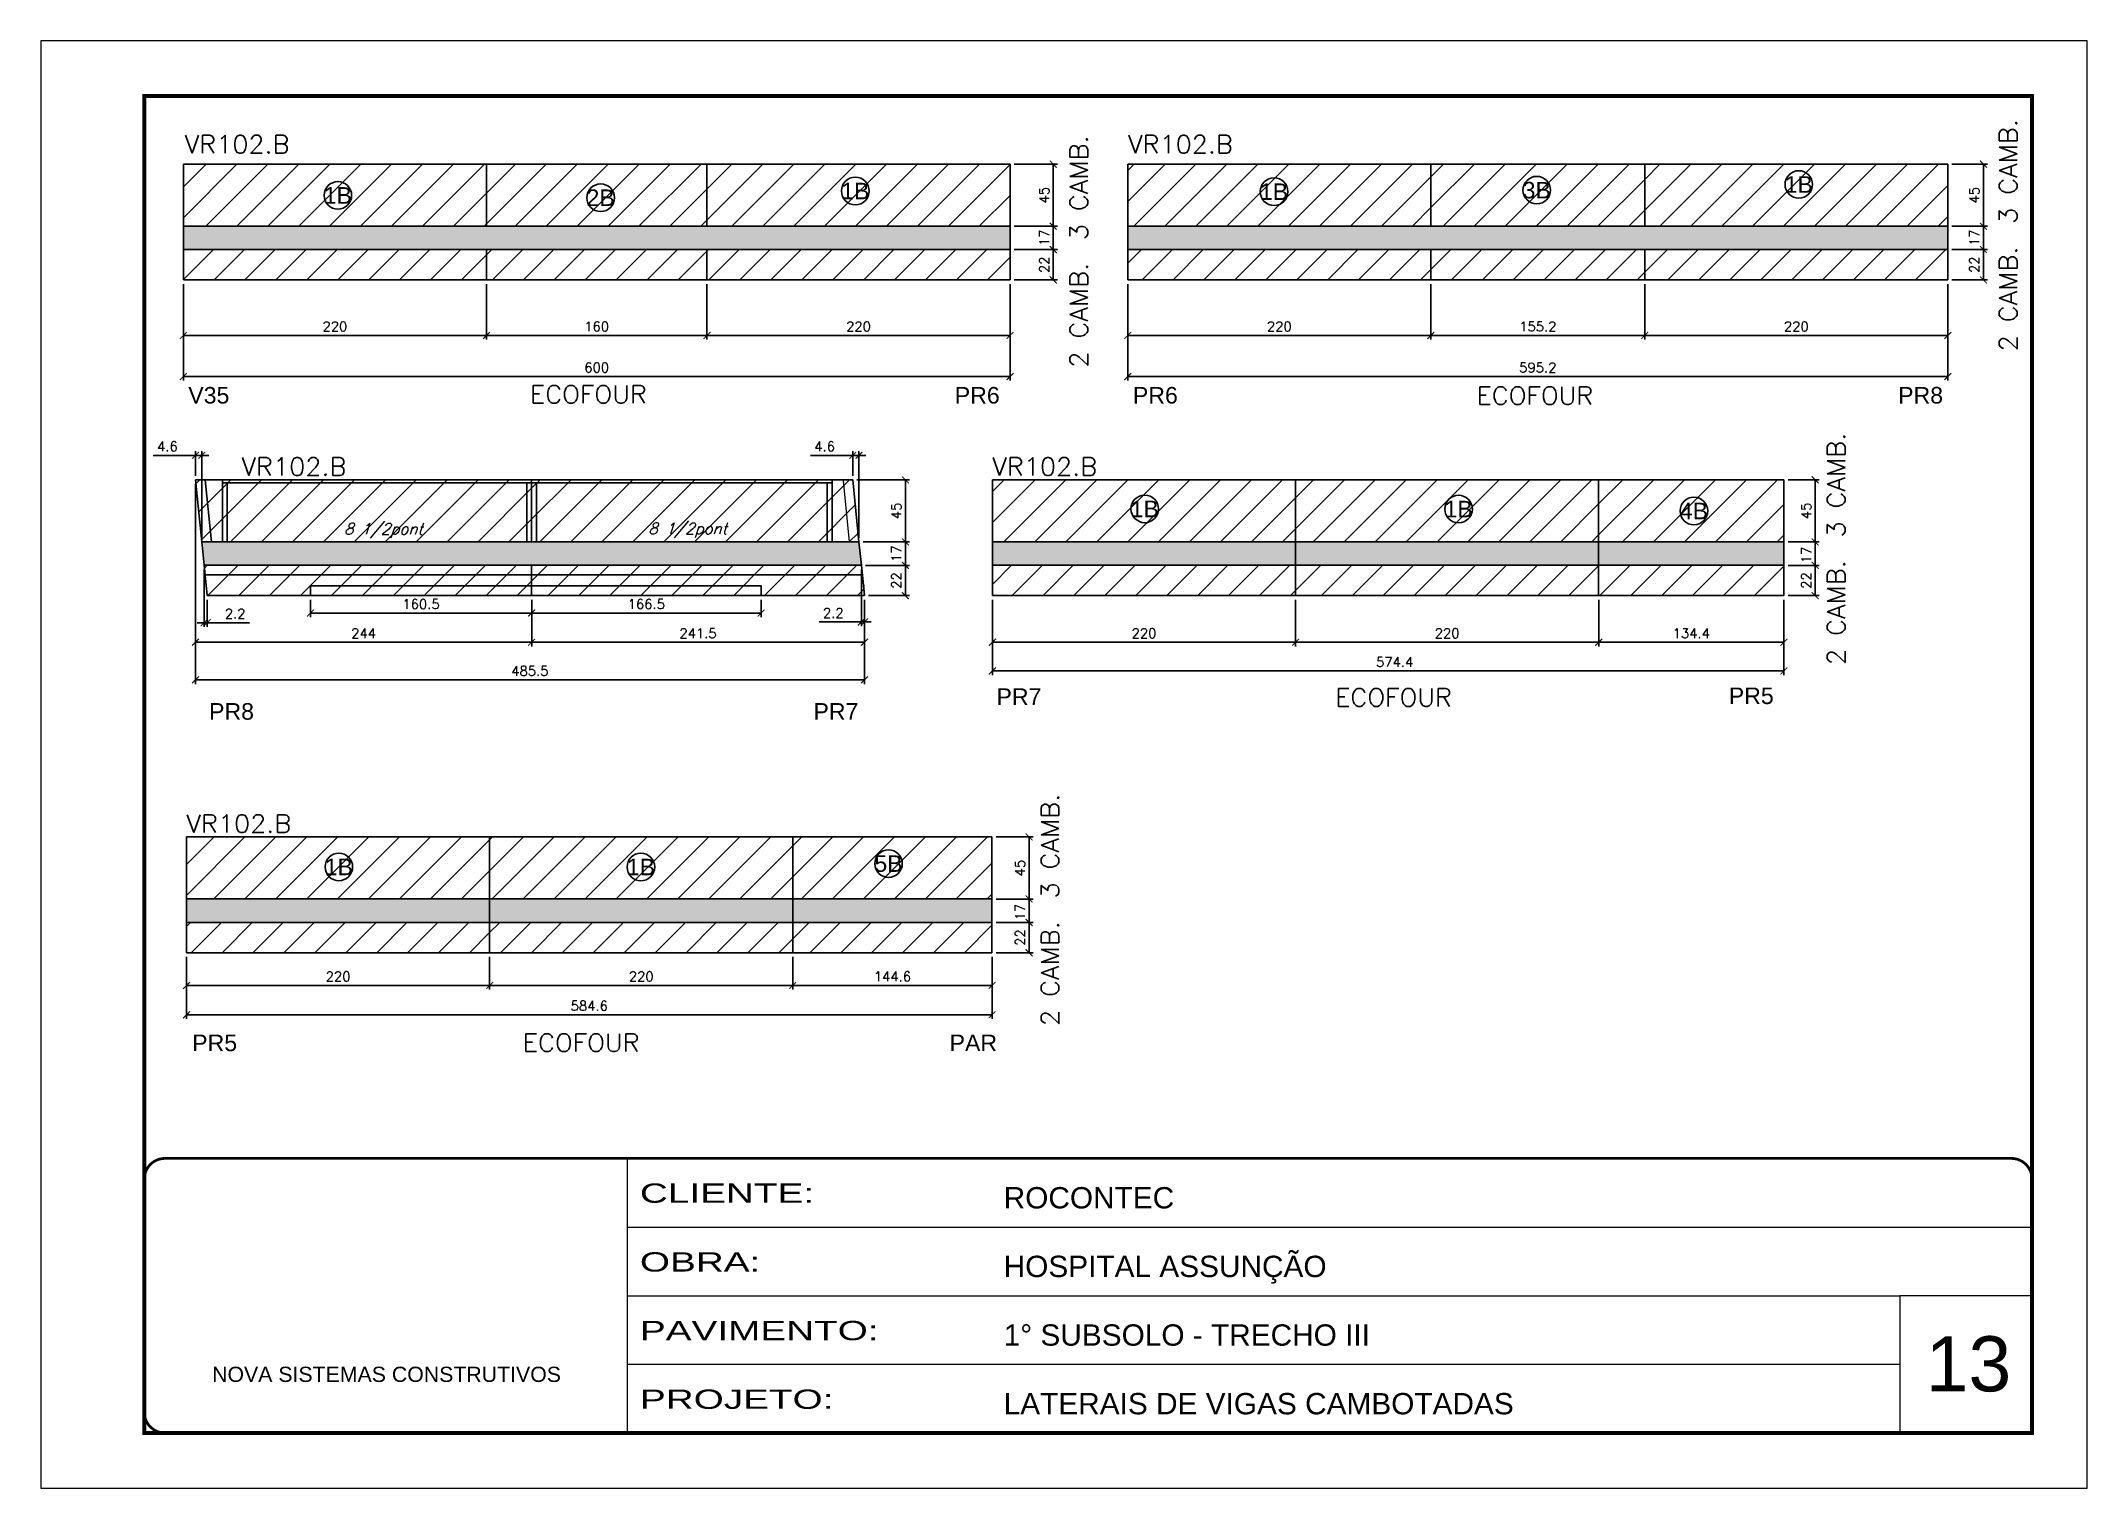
# Model space of a CAD drawing. Extents: x 2582 to 11841, y -26396 to 2611.
# Drawn here: x 2582 to 4067, y -2276 to -1226 of the extents above; entities that cross this region are included whole.
import ezdxf
from ezdxf.enums import TextEntityAlignment as Align

# ---------------------------------------------------------------- set-up
doc = ezdxf.new("R2010")
doc.units = 0
doc.linetypes.add('CONTINUO', pattern=[0])
doc.linetypes.add('DASHED', pattern=[0.75, 0.5, -0.25])
for name, color, linetype in [('5', 5, 'Continuous'), ('COTA', 241, 'Continuous'), ('Painéis', 200, 'Continuous'), ('Romaneio', 10, 'Continuous'), ('SARR_2.2x7', 40, 'Continuous'), ('SARR_3.5x7', 81, 'Continuous'), ('texto', 7, 'Continuous')]:
    doc.layers.add(name, color=color, linetype=linetype)
for name, color, linetype, lineweight in [('CARIMBO', 255, 'Continuous', 9), ('Folhas', 255, 'Continuous', 9), ('Hachura', 251, 'Continuous', 9), ('Sarr 2.2x7', 40, 'Continuous', 9), ('SARRAFO DE PRESSAO', 251, 'DASHED', 9), ('Texto Seção', 7, 'Continuous', 15)]:
    doc.layers.add(name, color=color, linetype=linetype, lineweight=lineweight)
doc.styles.add('ARIAL', font='arial.ttf')
doc.styles.add('REGUA-120', font='ROMANS.shx', dxfattribs={"height": 15})
doc.styles.add('Romans', font='romans.shx')
doc.styles.get("Standard").update_dxf_attribs({"font": 'arial.ttf'})
doc.styles.add('Tecnologia', font='')
doc.styles.get('Tecnologia').set_extended_font_data('Forgotten Futurist')
doc.dimstyles.new('Cota Paínel', dxfattribs={"dimtxt": 7, "dimasz": 5, "dimexe": 3, "dimexo": 3, "dimgap": 3, "dimtad": 1, "dimdec": 1, "dimzin": 12, "dimdsep": 46, "dimtxsty": 'Romans', "dimblk": 'ARCHTICK', "dimcen": 0, "dimclrd": 4, "dimclre": 4, "dimclrt": 1, "dimadec": 1, "dimazin": 3, "dimtfac": 1, "dimtdec": 1, "dimtmove": 0, "dimatfit": 3, "dimldrblk": 'OBLIQUE', "dimfxl": 1, "dimtolj": 1, "dimtzin": 12, "dimarcsym": 0})
pattern_1 = [(45, (-126439.366, -33020.383), (-11.2253202, 11.2253202), [])]

msp = doc.modelspace()

# ---------------------------------------------------------------- texts
at = {"layer": '5', "linetype": 'Continuous'}
for s, p in [('V35', (2688.59, -1488.98)), ('PR6', (3244.87, -1488.98)), ('PR6', (3374.14, -1488.98)), ('PR8', (3929.51, -1488.98)), ('PR8', (2703.67, -1718.37)), ('PR7', (3142.3, -1718.37)), ('PR7', (3275.14, -1707.64)), ('PR5', (3806.61, -1707.04)), ('PR5', (2691.42, -1958.89)), ('PAR', (3241.11, -1958.89))]:
    msp.add_text(s, height=12, rotation=0.00004, dxfattribs=at).set_placement(p)
at = {"layer": 'CARIMBO', "style": 'ARIAL'}
msp.add_text('13', height=40, dxfattribs=at).set_placement((3949.49, -2205.76))
at = {"layer": 'Romaneio', "color": 255, "linetype": 'ByBlock', "style": 'ARIAL'}
for s, p in [('1B', (2797.15, -1337.98)), ('2B', (2987.87, -1339.66)), ('1B', (3172.68, -1334.78)), ('1B', (3476.57, -1335.28)), ('3B', (3667.23, -1334.15)), ('1B', (3857.44, -1330.06)), ('1B', (3382.73, -1565.45)), ('1B', (3610.5, -1565.56)), ('4B', (3781.28, -1566.95)), ('1B', (2797.85, -1825.22)), ('1B', (3017.06, -1825.26)), ('5B', (3196.77, -1822.82))]:
    msp.add_text(s, height=12, dxfattribs=at).set_placement(p, align=Align.MIDDLE_CENTER)
at = {"layer": 'texto', "color": 2, "char_height": 8, "attachment_point": 5, "rotation": 0, "style": 'Romans'}
for insert in [(2830.2, -1581.24), (3050.95, -1581)]:
    msp.add_mtext('{\\Q19;\\C256;8 1/2pont}', dxfattribs=dict(at, insert=insert))
at = {"layer": 'Texto Seção', "style": 'REGUA-120', "width": 1.05}
for s, p in [('3 CAMB.', (4015.83, -1358.63)), ('3 CAMB.', (3341.38, -1370.46)), ('2 CAMB.', (4015.83, -1451.11)), ('2 CAMB.', (3341.38, -1462.93)), ('3 CAMB.', (3891.03, -1586.22)), ('2 CAMB.', (3891.03, -1678.7)), ('3 CAMB.', (3320.5, -1848.16)), ('2 CAMB.', (3320.5, -1940.64))]:
    msp.add_text(s, height=13, rotation=90, dxfattribs=at).set_placement(p)
for s, p in [('VR102.B', (2686.02, -1307.39)), ('VR102.B', (3370.64, -1307.39)), ('ECOFOUR', (2936.54, -1488.81)), ('ECOFOUR', (3623.48, -1489.76)), ('VR102.B', (2727.27, -1541.25)), ('VR102.B', (3272.16, -1541.25)), ('ECOFOUR', (3520.9, -1708.73)), ('VR102.B', (2687.28, -1800.34)), ('ECOFOUR', (2931.32, -1959.26))]:
    msp.add_text(s, height=13, dxfattribs=at).set_placement(p)

# ---------------------------------------------------------------- blocks, each defined once
blk = doc.blocks.new('9999999999')
at = {"color": 30, "linetype": 'CONTINUO'}
for p, q in [((98564.6, 34230.2), (98564.6, 34429.4)), ((98564.6, 34379.6), (99584, 34379.6)), ((98564.6, 34329.8), (99488, 34329.8)), ((99584, 34329.8), (99488, 34329.8)), ((99488, 34329.8), (99488, 34230.2)), ((98564.6, 34280), (99488, 34280))]:
    blk.add_line(p, q, dxfattribs=at)
at = {"color": 30, "linetype": 'CONTINUO', "const_width": 2}
blk.add_lwpolyline([(99584, 34230.2), (99584, 34414.4, 0.414214), (99569, 34429.4), (98229, 34429.4, 0.414214), (98214, 34414.4), (98214, 34245.2, 0.414214), (98229, 34230.2), (99584, 34230.2)], format="xyb", dxfattribs=at)
at = {"layer": 'Folhas'}
blk.add_lwpolyline([(98139, 34190.2), (99624, 34190.2), (99624, 35240.2), (98139, 35240.2)], close=True, dxfattribs=at)
at = {"layer": 'Folhas', "color": 30, "const_width": 3}
blk.add_lwpolyline([(98214, 34230.2), (99584, 34230.2), (99584, 35200.2), (98214, 35200.2)], close=True, dxfattribs=at)
at = {"color": 7, "linetype": 'Continuous', "ltscale": 5, "style": 'ARIAL'}
for s, height, p in [('ROCONTEC', 15.48, (98837.7, 34393.1)), ('HOSPITAL ASSUNÇÃO', 15.483, (98837.7, 34343.3)), ('1° SUBSOLO - TRECHO III', 15.483, (98837.7, 34293.5)), ('NOVA SISTEMAS CONSTRUTIVOS', 11.059, (98263.2, 34267.2)), ('LATERAIS DE VIGAS CAMBOTADAS', 15.483, (98837.7, 34243.7))]:
    blk.add_text(s, height=height, dxfattribs=at).set_placement(p)
at = {"layer": 'Folhas', "color": 7, "style": 'Tecnologia', "width": 1.5}
for s, p in [('CLIENTE:', (98573.7, 34397.2)), ('OBRA:', (98573.7, 34347.3)), ('PAVIMENTO:', (98573.7, 34297.5)), ('PROJETO:', (98573.7, 34247.7))]:
    blk.add_text(s, height=14, dxfattribs=at).set_placement(p)
blk = doc.blocks.new('_ArchTick')
at = {"color": 0, "linetype": 'ByBlock', "const_width": 0.15}
blk.add_lwpolyline([(-0.5, -0.5), (0.5, 0.5)], dxfattribs=at)
blk = doc.blocks.new('*D60')
at = {"layer": 'COTA', "color": 4, "linetype": 'ByBlock', "lineweight": -2, "transparency": 16777216}
for p, q in [((2687.3, -1890.5), (2687.3, -1935.5)), ((3271.9, -1890.5), (3271.9, -1935.5)), ((3271.9, -1932.5), (2687.3, -1932.5))]:
    blk.add_line(p, q, dxfattribs=at)
at = {"layer": 'Defpoints', "color": 0, "linetype": 'ByBlock', "transparency": 16777216}
for p in [(2687.3, -1887.5), (3271.9, -1887.5), (2687.3, -1932.5)]:
    blk.add_point(p, dxfattribs=at)
at = {"layer": 'COTA', "color": 4, "linetype": 'ByBlock', "lineweight": -2, "transparency": 16777216, "xscale": 5, "yscale": 5, "zscale": 5, "rotation": 180}
blk.add_blockref('_ArchTick', (2687.3, -1932.5), dxfattribs=at)
at = {"layer": 'COTA', "color": 4, "linetype": 'ByBlock', "lineweight": -2, "transparency": 16777216, "xscale": 5, "yscale": 5, "zscale": 5}
blk.add_blockref('_ArchTick', (3271.9, -1932.5), dxfattribs=at)
at = {"layer": 'COTA', "color": 1, "linetype": 'ByBlock', "transparency": 16777216, "insert": (2979.6, -1926), "char_height": 7, "attachment_point": 5, "style": 'Romans'}
blk.add_mtext('\\A1;584.6', dxfattribs=at)
blk = doc.blocks.new('_Oblique')
at = {"color": 0, "linetype": 'ByBlock', "lineweight": -2}
blk.add_line((-0.5, -0.5), (0.5, 0.5), dxfattribs=at)
blk = doc.blocks.new('*D303')
at = {"layer": 'COTA', "color": 4, "linetype": 'ByBlock', "lineweight": -2, "transparency": 16777216}
for p, q in [((3272.2, -1631.4), (3272.2, -1686)), ((3846.6, -1631.4), (3846.6, -1686)), ((3272.2, -1683), (3846.6, -1683))]:
    blk.add_line(p, q, dxfattribs=at)
at = {"layer": 'Defpoints', "color": 0, "linetype": 'ByBlock', "transparency": 16777216}
for p in [(3272.2, -1628.4), (3846.6, -1628.4), (3846.6, -1683)]:
    blk.add_point(p, dxfattribs=at)
at = {"layer": 'COTA', "color": 4, "linetype": 'ByBlock', "lineweight": -2, "transparency": 16777216, "xscale": 5, "yscale": 5, "zscale": 5, "rotation": 180}
blk.add_blockref('_ArchTick', (3272.2, -1683), dxfattribs=at)
at = {"layer": 'COTA', "color": 4, "linetype": 'ByBlock', "lineweight": -2, "transparency": 16777216, "xscale": 5, "yscale": 5, "zscale": 5}
blk.add_blockref('_ArchTick', (3846.6, -1683), dxfattribs=at)
at = {"layer": 'COTA', "color": 1, "linetype": 'ByBlock', "transparency": 16777216, "insert": (3564.1, -1676.5), "char_height": 7, "attachment_point": 5, "style": 'Romans'}
blk.add_mtext('\\A1;574.4', dxfattribs=at)
blk = doc.blocks.new('*D304')
at = {"layer": 'COTA', "color": 4, "linetype": 'ByBlock', "lineweight": -2, "transparency": 16777216}
for p, q in [((2687.3, -1890.5), (2687.3, -1914.2)), ((2907.3, -1890.5), (2907.3, -1914.2)), ((2687.3, -1911.2), (2907.3, -1911.2))]:
    blk.add_line(p, q, dxfattribs=at)
at = {"layer": 'Defpoints', "color": 0, "linetype": 'ByBlock', "transparency": 16777216}
for p in [(2687.3, -1887.5), (2907.3, -1887.5), (2907.3, -1911.2)]:
    blk.add_point(p, dxfattribs=at)
at = {"layer": 'COTA', "color": 4, "linetype": 'ByBlock', "lineweight": -2, "transparency": 16777216, "xscale": 5, "yscale": 5, "zscale": 5, "rotation": 180}
blk.add_blockref('_ArchTick', (2687.3, -1911.2), dxfattribs=at)
at = {"layer": 'COTA', "color": 4, "linetype": 'ByBlock', "lineweight": -2, "transparency": 16777216, "xscale": 5, "yscale": 5, "zscale": 5}
blk.add_blockref('_ArchTick', (2907.3, -1911.2), dxfattribs=at)
at = {"layer": 'COTA', "color": 1, "linetype": 'ByBlock', "transparency": 16777216, "insert": (2797.3, -1904.7), "char_height": 7, "attachment_point": 5, "style": 'Romans'}
blk.add_mtext('\\A1;220', dxfattribs=at)
blk = doc.blocks.new('*D305')
at = {"layer": 'COTA', "color": 4, "linetype": 'ByBlock', "lineweight": -2, "transparency": 16777216}
for p, q in [((2907.3, -1890.5), (2907.3, -1914.2)), ((3127.3, -1890.5), (3127.3, -1914.2)), ((2907.3, -1911.2), (3127.3, -1911.2))]:
    blk.add_line(p, q, dxfattribs=at)
at = {"layer": 'Defpoints', "color": 0, "linetype": 'ByBlock', "transparency": 16777216}
for p in [(2907.3, -1887.5), (3127.3, -1887.5), (3127.3, -1911.2)]:
    blk.add_point(p, dxfattribs=at)
at = {"layer": 'COTA', "color": 4, "linetype": 'ByBlock', "lineweight": -2, "transparency": 16777216, "xscale": 5, "yscale": 5, "zscale": 5, "rotation": 180}
blk.add_blockref('_ArchTick', (2907.3, -1911.2), dxfattribs=at)
at = {"layer": 'COTA', "color": 4, "linetype": 'ByBlock', "lineweight": -2, "transparency": 16777216, "xscale": 5, "yscale": 5, "zscale": 5}
blk.add_blockref('_ArchTick', (3127.3, -1911.2), dxfattribs=at)
at = {"layer": 'COTA', "color": 1, "linetype": 'ByBlock', "transparency": 16777216, "insert": (3017.3, -1904.7), "char_height": 7, "attachment_point": 5, "style": 'Romans'}
blk.add_mtext('\\A1;220', dxfattribs=at)
blk = doc.blocks.new('*D306')
at = {"layer": 'COTA', "color": 4, "linetype": 'ByBlock', "lineweight": -2, "transparency": 16777216}
for p, q in [((3127.3, -1890.5), (3127.3, -1914.2)), ((3271.9, -1890.5), (3271.9, -1914.2)), ((3127.3, -1911.2), (3271.9, -1911.2))]:
    blk.add_line(p, q, dxfattribs=at)
at = {"layer": 'Defpoints', "color": 0, "linetype": 'ByBlock', "transparency": 16777216}
for p in [(3127.3, -1887.5), (3271.9, -1887.5), (3271.9, -1911.2)]:
    blk.add_point(p, dxfattribs=at)
at = {"layer": 'COTA', "color": 4, "linetype": 'ByBlock', "lineweight": -2, "transparency": 16777216, "xscale": 5, "yscale": 5, "zscale": 5, "rotation": 180}
blk.add_blockref('_ArchTick', (3127.3, -1911.2), dxfattribs=at)
at = {"layer": 'COTA', "color": 4, "linetype": 'ByBlock', "lineweight": -2, "transparency": 16777216, "xscale": 5, "yscale": 5, "zscale": 5}
blk.add_blockref('_ArchTick', (3271.9, -1911.2), dxfattribs=at)
at = {"layer": 'COTA', "color": 1, "linetype": 'ByBlock', "transparency": 16777216, "insert": (3199.6, -1904.7), "char_height": 7, "attachment_point": 5, "style": 'Romans'}
blk.add_mtext('\\A1;144.6', dxfattribs=at)
blk = doc.blocks.new('*D307')
at = {"layer": 'COTA', "color": 4, "linetype": 'ByBlock', "lineweight": -2, "transparency": 16777216}
for p, q in [((3272.2, -1631.4), (3272.2, -1665.2)), ((3492.2, -1631.4), (3492.2, -1665.2)), ((3272.2, -1662.2), (3492.2, -1662.2))]:
    blk.add_line(p, q, dxfattribs=at)
at = {"layer": 'Defpoints', "color": 0, "linetype": 'ByBlock', "transparency": 16777216}
for p in [(3272.2, -1628.4), (3492.2, -1628.4), (3492.2, -1662.2)]:
    blk.add_point(p, dxfattribs=at)
at = {"layer": 'COTA', "color": 4, "linetype": 'ByBlock', "lineweight": -2, "transparency": 16777216, "xscale": 5, "yscale": 5, "zscale": 5, "rotation": 180}
blk.add_blockref('_ArchTick', (3272.2, -1662.2), dxfattribs=at)
at = {"layer": 'COTA', "color": 4, "linetype": 'ByBlock', "lineweight": -2, "transparency": 16777216, "xscale": 5, "yscale": 5, "zscale": 5}
blk.add_blockref('_ArchTick', (3492.2, -1662.2), dxfattribs=at)
at = {"layer": 'COTA', "color": 1, "linetype": 'ByBlock', "transparency": 16777216, "insert": (3382.2, -1655.7), "char_height": 7, "attachment_point": 5, "style": 'Romans'}
blk.add_mtext('\\A1;220', dxfattribs=at)
blk = doc.blocks.new('*D308')
at = {"layer": 'COTA', "color": 4, "linetype": 'ByBlock', "lineweight": -2, "transparency": 16777216}
for p, q in [((3492.2, -1631.4), (3492.2, -1665.2)), ((3712.2, -1631.4), (3712.2, -1665.2)), ((3492.2, -1662.2), (3712.2, -1662.2))]:
    blk.add_line(p, q, dxfattribs=at)
at = {"layer": 'Defpoints', "color": 0, "linetype": 'ByBlock', "transparency": 16777216}
for p in [(3492.2, -1628.4), (3712.2, -1628.4), (3712.2, -1662.2)]:
    blk.add_point(p, dxfattribs=at)
at = {"layer": 'COTA', "color": 4, "linetype": 'ByBlock', "lineweight": -2, "transparency": 16777216, "xscale": 5, "yscale": 5, "zscale": 5, "rotation": 180}
blk.add_blockref('_ArchTick', (3492.2, -1662.2), dxfattribs=at)
at = {"layer": 'COTA', "color": 4, "linetype": 'ByBlock', "lineweight": -2, "transparency": 16777216, "xscale": 5, "yscale": 5, "zscale": 5}
blk.add_blockref('_ArchTick', (3712.2, -1662.2), dxfattribs=at)
at = {"layer": 'COTA', "color": 1, "linetype": 'ByBlock', "transparency": 16777216, "insert": (3602.2, -1655.7), "char_height": 7, "attachment_point": 5, "style": 'Romans'}
blk.add_mtext('\\A1;220', dxfattribs=at)
blk = doc.blocks.new('*D309')
at = {"layer": 'COTA', "color": 4, "linetype": 'ByBlock', "lineweight": -2, "transparency": 16777216}
for p, q in [((3712.2, -1631.4), (3712.2, -1665.2)), ((3846.6, -1631.4), (3846.6, -1665.2)), ((3712.2, -1662.2), (3846.6, -1662.2))]:
    blk.add_line(p, q, dxfattribs=at)
at = {"layer": 'Defpoints', "color": 0, "linetype": 'ByBlock', "transparency": 16777216}
for p in [(3712.2, -1628.4), (3846.6, -1628.4), (3846.6, -1662.2)]:
    blk.add_point(p, dxfattribs=at)
at = {"layer": 'COTA', "color": 4, "linetype": 'ByBlock', "lineweight": -2, "transparency": 16777216, "xscale": 5, "yscale": 5, "zscale": 5, "rotation": 180}
blk.add_blockref('_ArchTick', (3712.2, -1662.2), dxfattribs=at)
at = {"layer": 'COTA', "color": 4, "linetype": 'ByBlock', "lineweight": -2, "transparency": 16777216, "xscale": 5, "yscale": 5, "zscale": 5}
blk.add_blockref('_ArchTick', (3846.6, -1662.2), dxfattribs=at)
at = {"layer": 'COTA', "color": 1, "linetype": 'ByBlock', "transparency": 16777216, "insert": (3779.4, -1655.7), "char_height": 7, "attachment_point": 5, "style": 'Romans'}
blk.add_mtext('\\A1;134.4', dxfattribs=at)
blk = doc.blocks.new('*D310')
at = {"layer": 'COTA', "color": 4, "linetype": 'ByBlock', "lineweight": -2, "transparency": 16777216}
for p, q in [((3849.6, -1544.4), (3872.3, -1544.4)), ((3869.3, -1589.4), (3869.3, -1544.4)), ((3849.6, -1589.4), (3872.3, -1589.4))]:
    blk.add_line(p, q, dxfattribs=at)
at = {"layer": 'Defpoints', "color": 0, "linetype": 'ByBlock', "transparency": 16777216}
for p in [(3846.6, -1544.4), (3869.3, -1544.4), (3846.6, -1589.4)]:
    blk.add_point(p, dxfattribs=at)
at = {"layer": 'COTA', "color": 4, "linetype": 'ByBlock', "lineweight": -2, "transparency": 16777216, "xscale": 5, "yscale": 5, "zscale": 5}
for p, rotation in [((3869.3, -1544.4), 90), ((3869.3, -1589.4), 270)]:
    blk.add_blockref('_ArchTick', p, dxfattribs=dict(at, rotation=rotation))
at = {"layer": 'COTA', "color": 1, "linetype": 'ByBlock', "transparency": 16777216, "insert": (3862.8, -1566.9), "char_height": 7, "attachment_point": 5, "rotation": 90, "style": 'Romans'}
blk.add_mtext('\\A1;45', dxfattribs=at)
blk = doc.blocks.new('*D311')
at = {"layer": 'COTA', "color": 4, "linetype": 'ByBlock', "lineweight": -2, "transparency": 16777216}
for p, q in [((3849.6, -1589.4), (3872.3, -1589.4)), ((3869.3, -1606.4), (3869.3, -1589.4)), ((3849.6, -1606.4), (3872.3, -1606.4))]:
    blk.add_line(p, q, dxfattribs=at)
at = {"layer": 'Defpoints', "color": 0, "linetype": 'ByBlock', "transparency": 16777216}
for p in [(3846.6, -1589.4), (3869.3, -1589.4), (3846.6, -1606.4)]:
    blk.add_point(p, dxfattribs=at)
at = {"layer": 'COTA', "color": 4, "linetype": 'ByBlock', "lineweight": -2, "transparency": 16777216, "xscale": 5, "yscale": 5, "zscale": 5}
for p, rotation in [((3869.3, -1589.4), 90), ((3869.3, -1606.4), 270)]:
    blk.add_blockref('_ArchTick', p, dxfattribs=dict(at, rotation=rotation))
at = {"layer": 'COTA', "color": 1, "linetype": 'ByBlock', "transparency": 16777216, "insert": (3862.8, -1598.9), "char_height": 7, "attachment_point": 5, "rotation": 90, "style": 'Romans'}
blk.add_mtext('\\A1;17', dxfattribs=at)
blk = doc.blocks.new('*D312')
at = {"layer": 'COTA', "color": 4, "linetype": 'ByBlock', "lineweight": -2, "transparency": 16777216}
for p, q in [((3849.6, -1606.4), (3872.3, -1606.4)), ((3869.3, -1606.4), (3869.3, -1628.4)), ((3849.6, -1628.4), (3872.3, -1628.4))]:
    blk.add_line(p, q, dxfattribs=at)
at = {"layer": 'Defpoints', "color": 0, "linetype": 'ByBlock', "transparency": 16777216}
for p in [(3846.6, -1606.4), (3846.6, -1628.4), (3869.3, -1628.4)]:
    blk.add_point(p, dxfattribs=at)
at = {"layer": 'COTA', "color": 4, "linetype": 'ByBlock', "lineweight": -2, "transparency": 16777216, "xscale": 5, "yscale": 5, "zscale": 5}
for p, rotation in [((3869.3, -1606.4), 90), ((3869.3, -1628.4), 270)]:
    blk.add_blockref('_ArchTick', p, dxfattribs=dict(at, rotation=rotation))
at = {"layer": 'COTA', "color": 1, "linetype": 'ByBlock', "transparency": 16777216, "insert": (3862.8, -1617.4), "char_height": 7, "attachment_point": 5, "rotation": 90, "style": 'Romans'}
blk.add_mtext('\\A1;22', dxfattribs=at)
blk = doc.blocks.new('*D313')
at = {"layer": 'COTA', "color": 4, "linetype": 'ByBlock', "lineweight": -2, "transparency": 16777216}
for p, q in [((3274.9, -1803.5), (3301.8, -1803.5)), ((3298.8, -1803.5), (3298.8, -1848.5)), ((3274.9, -1848.5), (3301.8, -1848.5))]:
    blk.add_line(p, q, dxfattribs=at)
at = {"layer": 'Defpoints', "color": 0, "linetype": 'ByBlock', "transparency": 16777216}
for p in [(3271.9, -1803.5), (3271.9, -1848.5), (3298.8, -1848.5)]:
    blk.add_point(p, dxfattribs=at)
at = {"layer": 'COTA', "color": 4, "linetype": 'ByBlock', "lineweight": -2, "transparency": 16777216, "xscale": 5, "yscale": 5, "zscale": 5}
for p, rotation in [((3298.8, -1803.5), 90), ((3298.8, -1848.5), 270)]:
    blk.add_blockref('_ArchTick', p, dxfattribs=dict(at, rotation=rotation))
at = {"layer": 'COTA', "color": 1, "linetype": 'ByBlock', "transparency": 16777216, "insert": (3292.3, -1826), "char_height": 7, "attachment_point": 5, "rotation": 90, "style": 'Romans'}
blk.add_mtext('\\A1;45', dxfattribs=at)
blk = doc.blocks.new('*D314')
at = {"layer": 'COTA', "color": 4, "linetype": 'ByBlock', "lineweight": -2, "transparency": 16777216}
for p, q in [((3274.9, -1848.5), (3301.8, -1848.5)), ((3298.8, -1848.5), (3298.8, -1865.5)), ((3274.9, -1865.5), (3301.8, -1865.5))]:
    blk.add_line(p, q, dxfattribs=at)
at = {"layer": 'Defpoints', "color": 0, "linetype": 'ByBlock', "transparency": 16777216}
for p in [(3271.9, -1848.5), (3271.9, -1865.5), (3298.8, -1865.5)]:
    blk.add_point(p, dxfattribs=at)
at = {"layer": 'COTA', "color": 4, "linetype": 'ByBlock', "lineweight": -2, "transparency": 16777216, "xscale": 5, "yscale": 5, "zscale": 5}
for p, rotation in [((3298.8, -1848.5), 90), ((3298.8, -1865.5), 270)]:
    blk.add_blockref('_ArchTick', p, dxfattribs=dict(at, rotation=rotation))
at = {"layer": 'COTA', "color": 1, "linetype": 'ByBlock', "transparency": 16777216, "insert": (3292.3, -1858), "char_height": 7, "attachment_point": 5, "rotation": 90, "style": 'Romans'}
blk.add_mtext('\\A1;17', dxfattribs=at)
blk = doc.blocks.new('*D61')
at = {"layer": 'COTA', "color": 4, "linetype": 'ByBlock', "lineweight": -2, "transparency": 16777216}
for p, q in [((3274.9, -1865.5), (3301.8, -1865.5)), ((3298.8, -1865.5), (3298.8, -1887.5)), ((3274.9, -1887.5), (3301.8, -1887.5))]:
    blk.add_line(p, q, dxfattribs=at)
at = {"layer": 'Defpoints', "color": 0, "linetype": 'ByBlock', "transparency": 16777216}
for p in [(3271.9, -1865.5), (3271.9, -1887.5), (3298.8, -1887.5)]:
    blk.add_point(p, dxfattribs=at)
at = {"layer": 'COTA', "color": 4, "linetype": 'ByBlock', "lineweight": -2, "transparency": 16777216, "xscale": 5, "yscale": 5, "zscale": 5}
for p, rotation in [((3298.8, -1865.5), 90), ((3298.8, -1887.5), 270)]:
    blk.add_blockref('_ArchTick', p, dxfattribs=dict(at, rotation=rotation))
at = {"layer": 'COTA', "color": 1, "linetype": 'ByBlock', "transparency": 16777216, "insert": (3292.3, -1876.5), "char_height": 7, "attachment_point": 5, "rotation": 90, "style": 'Romans'}
blk.add_mtext('\\A1;22', dxfattribs=at)
blk = doc.blocks.new('*D280')
at = {"layer": 'COTA', "color": 4, "linetype": 'ByBlock', "lineweight": -2, "transparency": 16777216}
for p, q in [((2693.8, -1547.4), (2693.8, -1692.5)), ((3179.3, -1631.4), (3179.3, -1692.5)), ((3179.3, -1689.5), (2693.8, -1689.5))]:
    blk.add_line(p, q, dxfattribs=at)
at = {"layer": 'Defpoints', "color": 0, "linetype": 'ByBlock', "transparency": 16777216}
for p in [(2693.8, -1544.4), (3179.3, -1628.4), (2693.8, -1689.5)]:
    blk.add_point(p, dxfattribs=at)
at = {"layer": 'COTA', "color": 4, "linetype": 'ByBlock', "lineweight": -2, "transparency": 16777216, "xscale": 5, "yscale": 5, "zscale": 5, "rotation": 180}
blk.add_blockref('_ArchTick', (2693.8, -1689.5), dxfattribs=at)
at = {"layer": 'COTA', "color": 4, "linetype": 'ByBlock', "lineweight": -2, "transparency": 16777216, "xscale": 5, "yscale": 5, "zscale": 5}
blk.add_blockref('_ArchTick', (3179.3, -1689.5), dxfattribs=at)
at = {"layer": 'COTA', "color": 1, "linetype": 'ByBlock', "transparency": 16777216, "insert": (2936.5, -1683), "char_height": 7, "attachment_point": 5, "style": 'Romans'}
blk.add_mtext('\\A1;485.5', dxfattribs=at)
blk = doc.blocks.new('*D281')
at = {"layer": 'COTA', "color": 4, "linetype": 'ByBlock', "lineweight": -2, "transparency": 16777216}
for p, q in [((2693.8, -1547.4), (2693.8, -1665.2)), ((2937.8, -1631.4), (2937.8, -1665.2)), ((2693.8, -1662.2), (2937.8, -1662.2))]:
    blk.add_line(p, q, dxfattribs=at)
at = {"layer": 'Defpoints', "color": 0, "linetype": 'ByBlock', "transparency": 16777216}
for p in [(2693.8, -1544.4), (2937.8, -1628.4), (2937.8, -1662.2)]:
    blk.add_point(p, dxfattribs=at)
at = {"layer": 'COTA', "color": 4, "linetype": 'ByBlock', "lineweight": -2, "transparency": 16777216, "xscale": 5, "yscale": 5, "zscale": 5, "rotation": 180}
blk.add_blockref('_ArchTick', (2693.8, -1662.2), dxfattribs=at)
at = {"layer": 'COTA', "color": 4, "linetype": 'ByBlock', "lineweight": -2, "transparency": 16777216, "xscale": 5, "yscale": 5, "zscale": 5}
blk.add_blockref('_ArchTick', (2937.8, -1662.2), dxfattribs=at)
at = {"layer": 'COTA', "color": 1, "linetype": 'ByBlock', "transparency": 16777216, "insert": (2815.8, -1655.7), "char_height": 7, "attachment_point": 5, "style": 'Romans'}
blk.add_mtext('\\A1;244', dxfattribs=at)
blk = doc.blocks.new('*D282')
at = {"layer": 'COTA', "color": 4, "linetype": 'ByBlock', "lineweight": -2, "transparency": 16777216}
for p, q in [((2937.8, -1631.4), (2937.8, -1665.2)), ((3179.3, -1631.4), (3179.3, -1665.2)), ((2937.8, -1662.2), (3179.3, -1662.2))]:
    blk.add_line(p, q, dxfattribs=at)
at = {"layer": 'Defpoints', "color": 0, "linetype": 'ByBlock', "transparency": 16777216}
for p in [(2937.8, -1628.4), (3179.3, -1628.4), (3179.3, -1662.2)]:
    blk.add_point(p, dxfattribs=at)
at = {"layer": 'COTA', "color": 4, "linetype": 'ByBlock', "lineweight": -2, "transparency": 16777216, "xscale": 5, "yscale": 5, "zscale": 5, "rotation": 180}
blk.add_blockref('_ArchTick', (2937.8, -1662.2), dxfattribs=at)
at = {"layer": 'COTA', "color": 4, "linetype": 'ByBlock', "lineweight": -2, "transparency": 16777216, "xscale": 5, "yscale": 5, "zscale": 5}
blk.add_blockref('_ArchTick', (3179.3, -1662.2), dxfattribs=at)
at = {"layer": 'COTA', "color": 1, "linetype": 'ByBlock', "transparency": 16777216, "insert": (3058.5, -1655.7), "char_height": 7, "attachment_point": 5, "style": 'Romans'}
blk.add_mtext('\\A1;241.5', dxfattribs=at)
blk = doc.blocks.new('*D283')
at = {"layer": 'COTA', "color": 4, "linetype": 'ByBlock', "lineweight": -2, "transparency": 16777216}
for p, q in [((3173.8, -1544.4), (3212, -1544.4)), ((3209, -1544.4), (3209, -1589.4)), ((3178.3, -1589.4), (3212, -1589.4))]:
    blk.add_line(p, q, dxfattribs=at)
at = {"layer": 'Defpoints', "color": 0, "linetype": 'ByBlock', "transparency": 16777216}
for p in [(3170.8, -1544.4), (3175.3, -1589.4), (3209, -1589.4)]:
    blk.add_point(p, dxfattribs=at)
at = {"layer": 'COTA', "color": 4, "linetype": 'ByBlock', "lineweight": -2, "transparency": 16777216, "xscale": 5, "yscale": 5, "zscale": 5}
for p, rotation in [((3209, -1544.4), 90), ((3209, -1589.4), 270)]:
    blk.add_blockref('_ArchTick', p, dxfattribs=dict(at, rotation=rotation))
at = {"layer": 'COTA', "color": 1, "linetype": 'ByBlock', "transparency": 16777216, "insert": (3202.5, -1566.9), "char_height": 7, "attachment_point": 5, "rotation": 90, "style": 'Romans'}
blk.add_mtext('\\A1;45', dxfattribs=at)
blk = doc.blocks.new('*D284')
at = {"layer": 'COTA', "color": 4, "linetype": 'ByBlock', "lineweight": -2, "transparency": 16777216}
for p, q in [((3180.1, -1589.4), (3212, -1589.4)), ((3209, -1606.4), (3209, -1589.4)), ((3180.1, -1606.4), (3212, -1606.4))]:
    blk.add_line(p, q, dxfattribs=at)
at = {"layer": 'Defpoints', "color": 0, "linetype": 'ByBlock', "transparency": 16777216}
for p in [(3177.1, -1589.4), (3209, -1589.4), (3177.1, -1606.4)]:
    blk.add_point(p, dxfattribs=at)
at = {"layer": 'COTA', "color": 4, "linetype": 'ByBlock', "lineweight": -2, "transparency": 16777216, "xscale": 5, "yscale": 5, "zscale": 5}
for p, rotation in [((3209, -1589.4), 90), ((3209, -1606.4), 270)]:
    blk.add_blockref('_ArchTick', p, dxfattribs=dict(at, rotation=rotation))
at = {"layer": 'COTA', "color": 1, "linetype": 'ByBlock', "transparency": 16777216, "insert": (3202.5, -1597.9), "char_height": 7, "attachment_point": 5, "rotation": 90, "style": 'Romans'}
blk.add_mtext('\\A1;17', dxfattribs=at)
blk = doc.blocks.new('*D57')
at = {"layer": 'COTA', "color": 4, "linetype": 'ByBlock', "lineweight": -2, "transparency": 16777216}
for p, q in [((3180.1, -1606.4), (3212, -1606.4)), ((3209, -1628.4), (3209, -1606.4)), ((3182.3, -1628.4), (3212, -1628.4))]:
    blk.add_line(p, q, dxfattribs=at)
at = {"layer": 'Defpoints', "color": 0, "linetype": 'ByBlock', "transparency": 16777216}
for p in [(3177.1, -1606.4), (3209, -1606.4), (3179.3, -1628.4)]:
    blk.add_point(p, dxfattribs=at)
at = {"layer": 'COTA', "color": 4, "linetype": 'ByBlock', "lineweight": -2, "transparency": 16777216, "xscale": 5, "yscale": 5, "zscale": 5}
for p, rotation in [((3209, -1606.4), 90), ((3209, -1628.4), 270)]:
    blk.add_blockref('_ArchTick', p, dxfattribs=dict(at, rotation=rotation))
at = {"layer": 'COTA', "color": 1, "linetype": 'ByBlock', "transparency": 16777216, "insert": (3202.5, -1617.4), "char_height": 7, "attachment_point": 5, "rotation": 90, "style": 'Romans'}
blk.add_mtext('\\A1;22', dxfattribs=at)
blk = doc.blocks.new('*D285')
at = {"layer": 'COTA', "color": 4, "linetype": 'ByBlock', "lineweight": -2, "transparency": 16777216}
for p, q in [((2777.3, -1631.4), (2777.3, -1644)), ((2937.8, -1631.4), (2937.8, -1644)), ((2777.3, -1641), (2937.8, -1641))]:
    blk.add_line(p, q, dxfattribs=at)
at = {"layer": 'Defpoints', "color": 0, "linetype": 'ByBlock', "transparency": 16777216}
for p in [(2777.3, -1628.4), (2937.8, -1628.4), (2937.8, -1641)]:
    blk.add_point(p, dxfattribs=at)
at = {"layer": 'COTA', "color": 4, "linetype": 'ByBlock', "lineweight": -2, "transparency": 16777216, "xscale": 5, "yscale": 5, "zscale": 5, "rotation": 180}
blk.add_blockref('_ArchTick', (2777.3, -1641), dxfattribs=at)
at = {"layer": 'COTA', "color": 4, "linetype": 'ByBlock', "lineweight": -2, "transparency": 16777216, "xscale": 5, "yscale": 5, "zscale": 5}
blk.add_blockref('_ArchTick', (2937.8, -1641), dxfattribs=at)
at = {"layer": 'COTA', "color": 1, "linetype": 'ByBlock', "transparency": 16777216, "insert": (2857.5, -1634.5), "char_height": 7, "attachment_point": 5, "style": 'Romans'}
blk.add_mtext('\\A1;160.5', dxfattribs=at)
blk = doc.blocks.new('*D286')
at = {"layer": 'COTA', "color": 4, "linetype": 'ByBlock', "lineweight": -2, "transparency": 16777216}
for p, q in [((2937.8, -1631.4), (2937.8, -1644)), ((3104.3, -1631.4), (3104.3, -1644)), ((2937.8, -1641), (3104.3, -1641))]:
    blk.add_line(p, q, dxfattribs=at)
at = {"layer": 'Defpoints', "color": 0, "linetype": 'ByBlock', "transparency": 16777216}
for p in [(2937.8, -1628.4), (3104.3, -1628.4), (3104.3, -1641)]:
    blk.add_point(p, dxfattribs=at)
at = {"layer": 'COTA', "color": 4, "linetype": 'ByBlock', "lineweight": -2, "transparency": 16777216, "xscale": 5, "yscale": 5, "zscale": 5, "rotation": 180}
blk.add_blockref('_ArchTick', (2937.8, -1641), dxfattribs=at)
at = {"layer": 'COTA', "color": 4, "linetype": 'ByBlock', "lineweight": -2, "transparency": 16777216, "xscale": 5, "yscale": 5, "zscale": 5}
blk.add_blockref('_ArchTick', (3104.3, -1641), dxfattribs=at)
at = {"layer": 'COTA', "color": 1, "linetype": 'ByBlock', "transparency": 16777216, "insert": (3021, -1634.5), "char_height": 7, "attachment_point": 5, "style": 'Romans'}
blk.add_mtext('\\A1;166.5', dxfattribs=at)
blk = doc.blocks.new('*D287')
at = {"layer": 'COTA', "color": 4, "linetype": 'ByBlock', "lineweight": -2, "transparency": 16777216}
for p, q in [((3177.1, -1609.4), (3177.1, -1650.5)), ((3179.3, -1631.4), (3179.3, -1650.5)), ((3177.1, -1647.5), (3146.4, -1647.5)), ((3179.3, -1647.5), (3177.1, -1647.5)), ((3179.3, -1647.5), (3184.3, -1647.5))]:
    blk.add_line(p, q, dxfattribs=at)
at = {"layer": 'Defpoints', "color": 0, "linetype": 'ByBlock', "transparency": 16777216}
for p in [(3177.1, -1606.4), (3179.3, -1628.4), (3177.1, -1647.5)]:
    blk.add_point(p, dxfattribs=at)
at = {"layer": 'COTA', "color": 4, "linetype": 'ByBlock', "lineweight": -2, "transparency": 16777216, "xscale": 5, "yscale": 5, "zscale": 5}
blk.add_blockref('_ArchTick', (3177.1, -1647.5), dxfattribs=at)
at = {"layer": 'COTA', "color": 4, "linetype": 'ByBlock', "lineweight": -2, "transparency": 16777216, "xscale": 5, "yscale": 5, "zscale": 5, "rotation": 180}
blk.add_blockref('_ArchTick', (3179.3, -1647.5), dxfattribs=at)
at = {"layer": 'COTA', "color": 1, "linetype": 'ByBlock', "transparency": 16777216, "insert": (3156.7, -1641), "char_height": 7, "attachment_point": 5, "style": 'Romans'}
blk.add_mtext('\\A1;2.2', dxfattribs=at)
blk = doc.blocks.new('*D288')
at = {"layer": 'COTA', "color": 4, "linetype": 'ByBlock', "lineweight": -2, "transparency": 16777216}
for p, q in [((2700.1, -1609.4), (2700.1, -1651)), ((2702.3, -1631.4), (2702.3, -1651)), ((2700.1, -1648), (2695.1, -1648)), ((2700.1, -1648), (2702.3, -1648)), ((2702.3, -1648), (2733, -1648))]:
    blk.add_line(p, q, dxfattribs=at)
at = {"layer": 'Defpoints', "color": 0, "linetype": 'ByBlock', "transparency": 16777216}
for p in [(2700.1, -1606.4), (2702.3, -1628.4), (2702.3, -1648)]:
    blk.add_point(p, dxfattribs=at)
at = {"layer": 'COTA', "color": 4, "linetype": 'ByBlock', "lineweight": -2, "transparency": 16777216, "xscale": 5, "yscale": 5, "zscale": 5}
blk.add_blockref('_ArchTick', (2700.1, -1648), dxfattribs=at)
at = {"layer": 'COTA', "color": 4, "linetype": 'ByBlock', "lineweight": -2, "transparency": 16777216, "xscale": 5, "yscale": 5, "zscale": 5, "rotation": 180}
blk.add_blockref('_ArchTick', (2702.3, -1648), dxfattribs=at)
at = {"layer": 'COTA', "color": 1, "linetype": 'ByBlock', "transparency": 16777216, "insert": (2722.6, -1641.5), "char_height": 7, "attachment_point": 5, "style": 'Romans'}
blk.add_mtext('\\A1;2.2', dxfattribs=at)
blk = doc.blocks.new('*D289')
at = {"layer": 'COTA', "color": 4, "linetype": 'ByBlock', "lineweight": -2, "transparency": 16777216}
for p, q in [((2693.8, -1526.6), (2663.1, -1526.6)), ((2693.8, -1541.4), (2693.8, -1523.6)), ((2698.4, -1526.6), (2693.8, -1526.6)), ((2698.4, -1586.4), (2698.4, -1523.6)), ((2698.4, -1526.6), (2703.4, -1526.6))]:
    blk.add_line(p, q, dxfattribs=at)
at = {"layer": 'Defpoints', "color": 0, "linetype": 'ByBlock', "transparency": 16777216}
for p in [(2693.8, -1526.6), (2693.8, -1544.4), (2698.4, -1589.4)]:
    blk.add_point(p, dxfattribs=at)
at = {"layer": 'COTA', "color": 4, "linetype": 'ByBlock', "lineweight": -2, "transparency": 16777216, "xscale": 5, "yscale": 5, "zscale": 5}
blk.add_blockref('_ArchTick', (2693.8, -1526.6), dxfattribs=at)
at = {"layer": 'COTA', "color": 4, "linetype": 'ByBlock', "lineweight": -2, "transparency": 16777216, "xscale": 5, "yscale": 5, "zscale": 5, "rotation": 180}
blk.add_blockref('_ArchTick', (2698.4, -1526.6), dxfattribs=at)
at = {"layer": 'COTA', "color": 1, "linetype": 'ByBlock', "transparency": 16777216, "insert": (2673.4, -1520.1), "char_height": 7, "attachment_point": 5, "style": 'Romans'}
blk.add_mtext('\\A1;4.6', dxfattribs=at)
blk = doc.blocks.new('*D58')
at = {"layer": 'COTA', "color": 4, "linetype": 'ByBlock', "lineweight": -2, "transparency": 16777216}
for p, q in [((3170.8, -1526.6), (3140.1, -1526.6)), ((3170.8, -1541.4), (3170.8, -1523.6)), ((3175.3, -1526.6), (3170.8, -1526.6)), ((3175.3, -1586.4), (3175.3, -1523.6)), ((3175.3, -1526.6), (3180.3, -1526.6))]:
    blk.add_line(p, q, dxfattribs=at)
at = {"layer": 'Defpoints', "color": 0, "linetype": 'ByBlock', "transparency": 16777216}
for p in [(3170.8, -1526.6), (3170.8, -1544.4), (3175.3, -1589.4)]:
    blk.add_point(p, dxfattribs=at)
at = {"layer": 'COTA', "color": 4, "linetype": 'ByBlock', "lineweight": -2, "transparency": 16777216, "xscale": 5, "yscale": 5, "zscale": 5}
blk.add_blockref('_ArchTick', (3170.8, -1526.6), dxfattribs=at)
at = {"layer": 'COTA', "color": 4, "linetype": 'ByBlock', "lineweight": -2, "transparency": 16777216, "xscale": 5, "yscale": 5, "zscale": 5, "rotation": 180}
blk.add_blockref('_ArchTick', (3175.3, -1526.6), dxfattribs=at)
at = {"layer": 'COTA', "color": 1, "linetype": 'ByBlock', "transparency": 16777216, "insert": (3150.4, -1520.1), "char_height": 7, "attachment_point": 5, "style": 'Romans'}
blk.add_mtext('\\A1;4.6', dxfattribs=at)
blk = doc.blocks.new('*D290')
at = {"layer": 'COTA', "color": 4, "linetype": 'ByBlock', "lineweight": -2, "transparency": 16777216}
for p, q in [((3288, -1315.3), (3319.3, -1315.3)), ((3316.3, -1315.3), (3316.3, -1360.3)), ((3288, -1360.3), (3319.3, -1360.3))]:
    blk.add_line(p, q, dxfattribs=at)
at = {"layer": 'Defpoints', "color": 0, "linetype": 'ByBlock', "transparency": 16777216}
for p in [(3285, -1315.3), (3285, -1360.3), (3316.3, -1360.3)]:
    blk.add_point(p, dxfattribs=at)
at = {"layer": 'COTA', "color": 4, "linetype": 'ByBlock', "lineweight": -2, "transparency": 16777216, "xscale": 5, "yscale": 5, "zscale": 5}
for p, rotation in [((3316.3, -1315.3), 90), ((3316.3, -1360.3), 270)]:
    blk.add_blockref('_ArchTick', p, dxfattribs=dict(at, rotation=rotation))
at = {"layer": 'COTA', "color": 1, "linetype": 'ByBlock', "transparency": 16777216, "insert": (3309.8, -1337.8), "char_height": 7, "attachment_point": 5, "rotation": 90, "style": 'Romans'}
blk.add_mtext('\\A1;45', dxfattribs=at)
blk = doc.blocks.new('*D291')
at = {"layer": 'COTA', "color": 4, "linetype": 'ByBlock', "lineweight": -2, "transparency": 16777216}
for p, q in [((3288, -1360.3), (3319.3, -1360.3)), ((3316.3, -1360.3), (3316.3, -1377.3)), ((3288, -1377.3), (3319.3, -1377.3))]:
    blk.add_line(p, q, dxfattribs=at)
at = {"layer": 'Defpoints', "color": 0, "linetype": 'ByBlock', "transparency": 16777216}
for p in [(3285, -1360.3), (3285, -1377.3), (3316.3, -1377.3)]:
    blk.add_point(p, dxfattribs=at)
at = {"layer": 'COTA', "color": 4, "linetype": 'ByBlock', "lineweight": -2, "transparency": 16777216, "xscale": 5, "yscale": 5, "zscale": 5}
for p, rotation in [((3316.3, -1360.3), 90), ((3316.3, -1377.3), 270)]:
    blk.add_blockref('_ArchTick', p, dxfattribs=dict(at, rotation=rotation))
at = {"layer": 'COTA', "color": 1, "linetype": 'ByBlock', "transparency": 16777216, "insert": (3309.8, -1368.8), "char_height": 7, "attachment_point": 5, "rotation": 90, "style": 'Romans'}
blk.add_mtext('\\A1;17', dxfattribs=at)
blk = doc.blocks.new('*D292')
at = {"layer": 'COTA', "color": 4, "linetype": 'ByBlock', "lineweight": -2, "transparency": 16777216}
for p, q in [((3288, -1377.3), (3319.3, -1377.3)), ((3316.3, -1399.3), (3316.3, -1377.3)), ((3288, -1399.3), (3319.3, -1399.3))]:
    blk.add_line(p, q, dxfattribs=at)
at = {"layer": 'Defpoints', "color": 0, "linetype": 'ByBlock', "transparency": 16777216}
for p in [(3285, -1377.3), (3316.3, -1377.3), (3285, -1399.3)]:
    blk.add_point(p, dxfattribs=at)
at = {"layer": 'COTA', "color": 4, "linetype": 'ByBlock', "lineweight": -2, "transparency": 16777216, "xscale": 5, "yscale": 5, "zscale": 5}
for p, rotation in [((3316.3, -1377.3), 90), ((3316.3, -1399.3), 270)]:
    blk.add_blockref('_ArchTick', p, dxfattribs=dict(at, rotation=rotation))
at = {"layer": 'COTA', "color": 1, "linetype": 'ByBlock', "transparency": 16777216, "insert": (3309.8, -1388.3), "char_height": 7, "attachment_point": 5, "rotation": 90, "style": 'Romans'}
blk.add_mtext('\\A1;22', dxfattribs=at)
blk = doc.blocks.new('*D293')
at = {"layer": 'COTA', "color": 4, "linetype": 'ByBlock', "lineweight": -2, "transparency": 16777216}
for p, q in [((2685, -1402.3), (2685, -1442.6)), ((2905, -1402.3), (2905, -1442.6)), ((2685, -1439.6), (2905, -1439.6))]:
    blk.add_line(p, q, dxfattribs=at)
at = {"layer": 'Defpoints', "color": 0, "linetype": 'ByBlock', "transparency": 16777216}
for p in [(2685, -1399.3), (2905, -1399.3), (2905, -1439.6)]:
    blk.add_point(p, dxfattribs=at)
at = {"layer": 'COTA', "color": 4, "linetype": 'ByBlock', "lineweight": -2, "transparency": 16777216, "xscale": 5, "yscale": 5, "zscale": 5, "rotation": 180}
blk.add_blockref('_ArchTick', (2685, -1439.6), dxfattribs=at)
at = {"layer": 'COTA', "color": 4, "linetype": 'ByBlock', "lineweight": -2, "transparency": 16777216, "xscale": 5, "yscale": 5, "zscale": 5}
blk.add_blockref('_ArchTick', (2905, -1439.6), dxfattribs=at)
at = {"layer": 'COTA', "color": 1, "linetype": 'ByBlock', "transparency": 16777216, "insert": (2795, -1433.1), "char_height": 7, "attachment_point": 5, "style": 'Romans'}
blk.add_mtext('\\A1;220', dxfattribs=at)
blk = doc.blocks.new('*D294')
at = {"layer": 'COTA', "color": 4, "linetype": 'ByBlock', "lineweight": -2, "transparency": 16777216}
for p, q in [((2905, -1402.3), (2905, -1442.6)), ((3065, -1402.3), (3065, -1442.6)), ((2905, -1439.6), (3065, -1439.6))]:
    blk.add_line(p, q, dxfattribs=at)
at = {"layer": 'Defpoints', "color": 0, "linetype": 'ByBlock', "transparency": 16777216}
for p in [(2905, -1399.3), (3065, -1399.3), (3065, -1439.6)]:
    blk.add_point(p, dxfattribs=at)
at = {"layer": 'COTA', "color": 4, "linetype": 'ByBlock', "lineweight": -2, "transparency": 16777216, "xscale": 5, "yscale": 5, "zscale": 5, "rotation": 180}
blk.add_blockref('_ArchTick', (2905, -1439.6), dxfattribs=at)
at = {"layer": 'COTA', "color": 4, "linetype": 'ByBlock', "lineweight": -2, "transparency": 16777216, "xscale": 5, "yscale": 5, "zscale": 5}
blk.add_blockref('_ArchTick', (3065, -1439.6), dxfattribs=at)
at = {"layer": 'COTA', "color": 1, "linetype": 'ByBlock', "transparency": 16777216, "insert": (2985, -1433.1), "char_height": 7, "attachment_point": 5, "style": 'Romans'}
blk.add_mtext('\\A1;160', dxfattribs=at)
blk = doc.blocks.new('*D295')
at = {"layer": 'COTA', "color": 4, "linetype": 'ByBlock', "lineweight": -2, "transparency": 16777216}
for p, q in [((3065, -1402.3), (3065, -1442.6)), ((3285, -1402.3), (3285, -1442.6)), ((3065, -1439.6), (3285, -1439.6))]:
    blk.add_line(p, q, dxfattribs=at)
at = {"layer": 'Defpoints', "color": 0, "linetype": 'ByBlock', "transparency": 16777216}
for p in [(3065, -1399.3), (3285, -1399.3), (3285, -1439.6)]:
    blk.add_point(p, dxfattribs=at)
at = {"layer": 'COTA', "color": 4, "linetype": 'ByBlock', "lineweight": -2, "transparency": 16777216, "xscale": 5, "yscale": 5, "zscale": 5, "rotation": 180}
blk.add_blockref('_ArchTick', (3065, -1439.6), dxfattribs=at)
at = {"layer": 'COTA', "color": 4, "linetype": 'ByBlock', "lineweight": -2, "transparency": 16777216, "xscale": 5, "yscale": 5, "zscale": 5}
blk.add_blockref('_ArchTick', (3285, -1439.6), dxfattribs=at)
at = {"layer": 'COTA', "color": 1, "linetype": 'ByBlock', "transparency": 16777216, "insert": (3175, -1433.1), "char_height": 7, "attachment_point": 5, "style": 'Romans'}
blk.add_mtext('\\A1;220', dxfattribs=at)
blk = doc.blocks.new('*D59')
at = {"layer": 'COTA', "color": 4, "linetype": 'ByBlock', "lineweight": -2, "transparency": 16777216}
for p, q in [((2685, -1402.3), (2685, -1472.4)), ((3285, -1402.3), (3285, -1472.4)), ((2685, -1469.4), (3285, -1469.4))]:
    blk.add_line(p, q, dxfattribs=at)
at = {"layer": 'Defpoints', "color": 0, "linetype": 'ByBlock', "transparency": 16777216}
for p in [(2685, -1399.3), (3285, -1399.3), (3285, -1469.4)]:
    blk.add_point(p, dxfattribs=at)
at = {"layer": 'COTA', "color": 4, "linetype": 'ByBlock', "lineweight": -2, "transparency": 16777216, "xscale": 5, "yscale": 5, "zscale": 5, "rotation": 180}
blk.add_blockref('_ArchTick', (2685, -1469.4), dxfattribs=at)
at = {"layer": 'COTA', "color": 4, "linetype": 'ByBlock', "lineweight": -2, "transparency": 16777216, "xscale": 5, "yscale": 5, "zscale": 5}
blk.add_blockref('_ArchTick', (3285, -1469.4), dxfattribs=at)
at = {"layer": 'COTA', "color": 1, "linetype": 'ByBlock', "transparency": 16777216, "insert": (2985, -1462.9), "char_height": 7, "attachment_point": 5, "style": 'Romans'}
blk.add_mtext('\\A1;600', dxfattribs=at)
blk = doc.blocks.new('*D296')
at = {"layer": 'COTA', "color": 4, "linetype": 'ByBlock', "lineweight": -2, "transparency": 16777216}
for p, q in [((3370.4, -1402.3), (3370.4, -1442.6)), ((3590.4, -1402.3), (3590.4, -1442.6)), ((3370.4, -1439.6), (3590.4, -1439.6))]:
    blk.add_line(p, q, dxfattribs=at)
at = {"layer": 'Defpoints', "color": 0, "linetype": 'ByBlock', "transparency": 16777216}
for p in [(3370.4, -1399.3), (3590.4, -1399.3), (3590.4, -1439.6)]:
    blk.add_point(p, dxfattribs=at)
at = {"layer": 'COTA', "color": 4, "linetype": 'ByBlock', "lineweight": -2, "transparency": 16777216, "xscale": 5, "yscale": 5, "zscale": 5, "rotation": 180}
blk.add_blockref('_ArchTick', (3370.4, -1439.6), dxfattribs=at)
at = {"layer": 'COTA', "color": 4, "linetype": 'ByBlock', "lineweight": -2, "transparency": 16777216, "xscale": 5, "yscale": 5, "zscale": 5}
blk.add_blockref('_ArchTick', (3590.4, -1439.6), dxfattribs=at)
at = {"layer": 'COTA', "color": 1, "linetype": 'ByBlock', "transparency": 16777216, "insert": (3480.4, -1433.1), "char_height": 7, "attachment_point": 5, "style": 'Romans'}
blk.add_mtext('\\A1;220', dxfattribs=at)
blk = doc.blocks.new('*D297')
at = {"layer": 'COTA', "color": 4, "linetype": 'ByBlock', "lineweight": -2, "transparency": 16777216}
for p, q in [((3590.4, -1402.3), (3590.4, -1442.6)), ((3745.6, -1402.3), (3745.6, -1442.6)), ((3590.4, -1439.6), (3745.6, -1439.6))]:
    blk.add_line(p, q, dxfattribs=at)
at = {"layer": 'Defpoints', "color": 0, "linetype": 'ByBlock', "transparency": 16777216}
for p in [(3590.4, -1399.3), (3745.6, -1399.3), (3745.6, -1439.6)]:
    blk.add_point(p, dxfattribs=at)
at = {"layer": 'COTA', "color": 4, "linetype": 'ByBlock', "lineweight": -2, "transparency": 16777216, "xscale": 5, "yscale": 5, "zscale": 5, "rotation": 180}
blk.add_blockref('_ArchTick', (3590.4, -1439.6), dxfattribs=at)
at = {"layer": 'COTA', "color": 4, "linetype": 'ByBlock', "lineweight": -2, "transparency": 16777216, "xscale": 5, "yscale": 5, "zscale": 5}
blk.add_blockref('_ArchTick', (3745.6, -1439.6), dxfattribs=at)
at = {"layer": 'COTA', "color": 1, "linetype": 'ByBlock', "transparency": 16777216, "insert": (3668, -1433.1), "char_height": 7, "attachment_point": 5, "style": 'Romans'}
blk.add_mtext('\\A1;155.2', dxfattribs=at)
blk = doc.blocks.new('*D298')
at = {"layer": 'COTA', "color": 4, "linetype": 'ByBlock', "lineweight": -2, "transparency": 16777216}
for p, q in [((3745.6, -1402.3), (3745.6, -1442.6)), ((3965.6, -1402.3), (3965.6, -1442.6)), ((3745.6, -1439.6), (3965.6, -1439.6))]:
    blk.add_line(p, q, dxfattribs=at)
at = {"layer": 'Defpoints', "color": 0, "linetype": 'ByBlock', "transparency": 16777216}
for p in [(3745.6, -1399.3), (3965.6, -1399.3), (3965.6, -1439.6)]:
    blk.add_point(p, dxfattribs=at)
at = {"layer": 'COTA', "color": 4, "linetype": 'ByBlock', "lineweight": -2, "transparency": 16777216, "xscale": 5, "yscale": 5, "zscale": 5, "rotation": 180}
blk.add_blockref('_ArchTick', (3745.6, -1439.6), dxfattribs=at)
at = {"layer": 'COTA', "color": 4, "linetype": 'ByBlock', "lineweight": -2, "transparency": 16777216, "xscale": 5, "yscale": 5, "zscale": 5}
blk.add_blockref('_ArchTick', (3965.6, -1439.6), dxfattribs=at)
at = {"layer": 'COTA', "color": 1, "linetype": 'ByBlock', "transparency": 16777216, "insert": (3855.6, -1433.1), "char_height": 7, "attachment_point": 5, "style": 'Romans'}
blk.add_mtext('\\A1;220', dxfattribs=at)
blk = doc.blocks.new('*D299')
at = {"layer": 'COTA', "color": 4, "linetype": 'ByBlock', "lineweight": -2, "transparency": 16777216}
for p, q in [((3370.4, -1402.3), (3370.4, -1472.4)), ((3965.6, -1402.3), (3965.6, -1472.4)), ((3370.4, -1469.4), (3965.6, -1469.4))]:
    blk.add_line(p, q, dxfattribs=at)
at = {"layer": 'Defpoints', "color": 0, "linetype": 'ByBlock', "transparency": 16777216}
for p in [(3370.4, -1399.3), (3965.6, -1399.3), (3965.6, -1469.4)]:
    blk.add_point(p, dxfattribs=at)
at = {"layer": 'COTA', "color": 4, "linetype": 'ByBlock', "lineweight": -2, "transparency": 16777216, "xscale": 5, "yscale": 5, "zscale": 5, "rotation": 180}
blk.add_blockref('_ArchTick', (3370.4, -1469.4), dxfattribs=at)
at = {"layer": 'COTA', "color": 4, "linetype": 'ByBlock', "lineweight": -2, "transparency": 16777216, "xscale": 5, "yscale": 5, "zscale": 5}
blk.add_blockref('_ArchTick', (3965.6, -1469.4), dxfattribs=at)
at = {"layer": 'COTA', "color": 1, "linetype": 'ByBlock', "transparency": 16777216, "insert": (3668, -1462.9), "char_height": 7, "attachment_point": 5, "style": 'Romans'}
blk.add_mtext('\\A1;595.2', dxfattribs=at)
blk = doc.blocks.new('*D300')
at = {"layer": 'COTA', "color": 4, "linetype": 'ByBlock', "lineweight": -2, "transparency": 16777216}
for p, q in [((3968.6, -1315.3), (3994.4, -1315.3)), ((3991.4, -1360.3), (3991.4, -1315.3)), ((3968.6, -1360.3), (3994.4, -1360.3))]:
    blk.add_line(p, q, dxfattribs=at)
at = {"layer": 'Defpoints', "color": 0, "linetype": 'ByBlock', "transparency": 16777216}
for p in [(3965.6, -1315.3), (3991.4, -1315.3), (3965.6, -1360.3)]:
    blk.add_point(p, dxfattribs=at)
at = {"layer": 'COTA', "color": 4, "linetype": 'ByBlock', "lineweight": -2, "transparency": 16777216, "xscale": 5, "yscale": 5, "zscale": 5}
for p, rotation in [((3991.4, -1315.3), 90), ((3991.4, -1360.3), 270)]:
    blk.add_blockref('_ArchTick', p, dxfattribs=dict(at, rotation=rotation))
at = {"layer": 'COTA', "color": 1, "linetype": 'ByBlock', "transparency": 16777216, "insert": (3984.9, -1337.8), "char_height": 7, "attachment_point": 5, "rotation": 90, "style": 'Romans'}
blk.add_mtext('\\A1;45', dxfattribs=at)
blk = doc.blocks.new('*D301')
at = {"layer": 'COTA', "color": 4, "linetype": 'ByBlock', "lineweight": -2, "transparency": 16777216}
for p, q in [((3968.6, -1360.3), (3994.4, -1360.3)), ((3991.4, -1377.3), (3991.4, -1360.3)), ((3968.6, -1377.3), (3994.4, -1377.3))]:
    blk.add_line(p, q, dxfattribs=at)
at = {"layer": 'Defpoints', "color": 0, "linetype": 'ByBlock', "transparency": 16777216}
for p in [(3965.6, -1360.3), (3991.4, -1360.3), (3965.6, -1377.3)]:
    blk.add_point(p, dxfattribs=at)
at = {"layer": 'COTA', "color": 4, "linetype": 'ByBlock', "lineweight": -2, "transparency": 16777216, "xscale": 5, "yscale": 5, "zscale": 5}
for p, rotation in [((3991.4, -1360.3), 90), ((3991.4, -1377.3), 270)]:
    blk.add_blockref('_ArchTick', p, dxfattribs=dict(at, rotation=rotation))
at = {"layer": 'COTA', "color": 1, "linetype": 'ByBlock', "transparency": 16777216, "insert": (3984.9, -1368.8), "char_height": 7, "attachment_point": 5, "rotation": 90, "style": 'Romans'}
blk.add_mtext('\\A1;17', dxfattribs=at)
blk = doc.blocks.new('*D302')
at = {"layer": 'COTA', "color": 4, "linetype": 'ByBlock', "lineweight": -2, "transparency": 16777216}
for p, q in [((3968.6, -1377.3), (3994.4, -1377.3)), ((3991.4, -1399.3), (3991.4, -1377.3)), ((3968.6, -1399.3), (3994.4, -1399.3))]:
    blk.add_line(p, q, dxfattribs=at)
at = {"layer": 'Defpoints', "color": 0, "linetype": 'ByBlock', "transparency": 16777216}
for p in [(3965.6, -1377.3), (3991.4, -1377.3), (3965.6, -1399.3)]:
    blk.add_point(p, dxfattribs=at)
at = {"layer": 'COTA', "color": 4, "linetype": 'ByBlock', "lineweight": -2, "transparency": 16777216, "xscale": 5, "yscale": 5, "zscale": 5}
for p, rotation in [((3991.4, -1377.3), 90), ((3991.4, -1399.3), 270)]:
    blk.add_blockref('_ArchTick', p, dxfattribs=dict(at, rotation=rotation))
at = {"layer": 'COTA', "color": 1, "linetype": 'ByBlock', "transparency": 16777216, "insert": (3984.9, -1388.3), "char_height": 7, "attachment_point": 5, "rotation": 90, "style": 'Romans'}
blk.add_mtext('\\A1;22', dxfattribs=at)

# ---------------------------------------------------------------- dimensions: what is measured, and where the dimension line sits
at = {"layer": 'COTA', "linetype": 'ByBlock'}
for base, p1, p2, angle, picture, middle in [((3316.32, -1360.32), (3285.03, -1315.32), (3285.03, -1360.32), 90, '*D290', (3309.82, -1337.82)), ((3991.41, -1315.32), (3965.62, -1360.32), (3965.62, -1315.32), 90, '*D300', (3984.91, -1337.82)), ((3316.32, -1377.32), (3285.03, -1360.32), (3285.03, -1377.32), 90, '*D291', (3309.82, -1368.82)), ((3991.41, -1360.32), (3965.62, -1377.32), (3965.62, -1360.32), 90, '*D301', (3984.91, -1368.82)), ((3316.32, -1377.32), (3285.03, -1399.32), (3285.03, -1377.32), 90, '*D292', (3309.82, -1388.32)), ((3991.41, -1377.32), (3965.62, -1399.32), (3965.62, -1377.32), 90, '*D302', (3984.91, -1388.32)), ((2693.78, -1689.53), (3179.3, -1628.37), (2693.78, -1544.37), 180, '*D280', (2936.54, -1683.03)), ((3208.95, -1589.37), (3170.77, -1544.37), (3175.34, -1589.37), 90, '*D283', (3202.45, -1566.87)), ((3869.35, -1544.37), (3846.59, -1589.37), (3846.59, -1544.37), 90, '*D310', (3862.85, -1566.87)), ((3208.95, -1589.37), (3177.06, -1606.37), (3177.06, -1589.37), 90, '*D284', (3202.45, -1597.87)), ((3208.95, -1606.37), (3179.3, -1628.37), (3177.06, -1606.37), 90, '*D57', (3202.45, -1617.37)), ((3869.35, -1628.37), (3846.59, -1606.37), (3846.59, -1628.37), 90, '*D312', (3862.85, -1617.37)), ((3298.82, -1848.46), (3271.86, -1803.46), (3271.86, -1848.46), 90, '*D313', (3292.32, -1825.96)), ((3298.82, -1887.46), (3271.86, -1865.46), (3271.86, -1887.46), 90, '*D61', (3292.32, -1876.46)), ((2687.28, -1932.5), (3271.86, -1887.46), (2687.28, -1887.46), 180, '*D60', (2979.57, -1926))]:
    dim = msp.add_linear_dim(base=base, p1=p1, p2=p2, angle=angle, dimstyle='Cota Paínel', dxfattribs=at)
    dim.commit()
    dim.dimension.update_dxf_attribs({"geometry": picture, "text_midpoint": middle})
for base, p1, p2, picture, middle in [((2905.03, -1439.59), (2685.03, -1399.32), (2905.03, -1399.32), '*D293', (2795.03, -1433.09)), ((3285.03, -1469.39), (2685.03, -1399.32), (3285.03, -1399.32), '*D59', (2985.03, -1462.89)), ((3590.42, -1439.59), (3370.42, -1399.32), (3590.42, -1399.32), '*D296', (3480.42, -1433.09)), ((3965.62, -1469.39), (3370.42, -1399.32), (3965.62, -1399.32), '*D299', (3668.02, -1462.89)), ((2693.78, -1526.58), (2698.35, -1589.37), (2693.78, -1544.37), '*D289', (2673.44, -1520.08)), ((3170.77, -1526.58), (3175.34, -1589.37), (3170.77, -1544.37), '*D58', (3150.43, -1520.08)), ((2937.78, -1662.17), (2693.78, -1544.37), (2937.78, -1628.37), '*D281', (2815.78, -1655.67)), ((2702.32, -1648), (2700.08, -1606.37), (2702.32, -1628.37), '*D288', (2722.65, -1641.5)), ((3177.06, -1647.55), (3179.3, -1628.37), (3177.06, -1606.37), '*D287', (3156.73, -1641.05)), ((2937.78, -1641.02), (2777.32, -1628.37), (2937.78, -1628.37), '*D285', (2857.55, -1634.52)), ((3104.3, -1641.02), (2937.78, -1628.37), (3104.3, -1628.37), '*D286', (3021.04, -1634.52)), ((3492.16, -1662.17), (3272.16, -1628.37), (3492.16, -1628.37), '*D307', (3382.16, -1655.67)), ((2907.28, -1911.16), (2687.28, -1887.46), (2907.28, -1887.46), '*D304', (2797.28, -1904.66))]:
    dim = msp.add_linear_dim(base=base, p1=p1, p2=p2, dimstyle='Cota Paínel', dxfattribs=at)
    dim.commit()
    dim.dimension.update_dxf_attribs({"geometry": picture, "text_midpoint": middle})
for base, p1, p2, picture, middle in [((3065.03, -1439.59), (2905.03, -1399.32), (3065.03, -1399.32), '*D294', (2985.03, -1433.09)), ((3285.03, -1439.59), (3065.03, -1399.32), (3285.03, -1399.32), '*D295', (3175.03, -1433.09)), ((3745.62, -1439.59), (3590.42, -1399.32), (3745.62, -1399.32), '*D297', (3668.02, -1433.09)), ((3965.62, -1439.59), (3745.62, -1399.32), (3965.62, -1399.32), '*D298', (3855.62, -1433.09)), ((3179.3, -1662.17), (2937.78, -1628.37), (3179.3, -1628.37), '*D282', (3058.54, -1655.67)), ((3712.16, -1662.17), (3492.16, -1628.37), (3712.16, -1628.37), '*D308', (3602.16, -1655.67)), ((3846.59, -1662.17), (3712.16, -1628.37), (3846.59, -1628.37), '*D309', (3779.37, -1655.67)), ((3127.28, -1911.16), (2907.28, -1887.46), (3127.28, -1887.46), '*D305', (3017.28, -1904.66)), ((3271.86, -1911.16), (3127.28, -1887.46), (3271.86, -1887.46), '*D306', (3199.57, -1904.66))]:
    dim = msp.add_linear_dim(base=base, p1=p1, p2=p2, dimstyle='Cota Paínel', override={"dimtmove": 1}, dxfattribs=at)
    dim.commit()
    dim.dimension.update_dxf_attribs({"geometry": picture, "text_midpoint": middle})
for base, p1, p2, picture, middle in [((3869.35, -1589.37), (3846.59, -1606.37), (3846.59, -1589.37), '*D311', (3869.35, -1598.87)), ((3298.82, -1865.46), (3271.86, -1848.46), (3271.86, -1865.46), '*D314', (3298.82, -1857.96))]:
    dim = msp.add_linear_dim(base=base, p1=p1, p2=p2, angle=90, dimstyle='Cota Paínel', dxfattribs=at)
    dim.commit()
    dim.dimension.update_dxf_attribs({"geometry": picture, "text_midpoint": middle, "dimtype": 160})
dim = msp.add_linear_dim(base=(3846.59, -1683.03), p1=(3272.16, -1628.37), p2=(3846.59, -1628.37), dimstyle='Cota Paínel', dxfattribs=at)
dim.commit()
dim.dimension.update_dxf_attribs({"geometry": '*D303', "text_midpoint": (3564.15, -1683.03), "dimtype": 160})

# ---------------------------------------------------------------- hatches: boundary and pattern name
at = {"layer": 'COTA', "linetype": 'ByBlock'}
h = msp.add_hatch(dxfattribs=at)
h.set_pattern_fill('AR-CONC', color=256, scale=0.03)
h.set_pattern_definition([(50, (-129661.9645, -30723.233), (5.46554007, -0.47817257), [0.5715, -6.2865]), (355, (-129661.9645, -30723.233), (-1.05730264, 5.73170536), [0.4572, -5.02921753]), (100.4514447, (-129661.509, -30723.273), (4.40823741, 5.25353256), [0.48570026, -5.34270734]), (46.1842, (-129661.9645, -30721.709), (8.13237123, -1.26126984), [0.85725, -9.42975]), (96.6355576, (-129661.287, -30721.814), (7.122124, 7.42278374), [0.7285507, -8.01406824]), (351.184151, (-129661.9645, -30721.709), (7.122124, 7.42278374), [0.685799, -7.54379196]), (21, (-129661.2025, -30722.09), (4.54843174, -3.06795595), [0.5715, -6.2865]), (326, (-129661.2025, -30722.09), (1.85406085, 5.52563898), [0.4572, -5.0292]), (71.451445, (-129660.8235, -30722.3457), (6.40249258, 2.45768307), [0.48570026, -5.34269813]), (37.5, (-129661.9645, -30723.233), (0.092658098, 2.536651166), [0, -4.96824, 0, -5.1054, 0, -5.04825]), (7.5, (-129661.9645, -30723.233), (2.004589875, 3.005417245), [0, -2.91084, 0, -4.85394, 0, -1.92405]), (327.5, (-129663.6638, -30723.233), (4.067717855, -0.17186232), [0, -1.905, 0, -5.9436, 0, -7.8867]), (317.5, (-129664.4258, -30723.233), (4.44387544, 0.76279473), [0, -2.4765, 0, -3.94716, 0, -5.6007])])
h.paths.add_polyline_path([(2685.03, -1360.32), (2685.03, -1377.32), (3285.03, -1377.32), (3285.03, -1360.32)])
h = msp.add_hatch(dxfattribs=at)
h.set_pattern_fill('AR-CONC', color=256, scale=0.03)
h.set_pattern_definition([(50, (-129622.866, -30723.233), (5.46554007, -0.47817257), [0.5715, -6.2865]), (355, (-129622.866, -30723.233), (-1.05730264, 5.73170536), [0.4572, -5.02921753]), (100.4514447, (-129622.4104, -30723.273), (4.40823741, 5.25353256), [0.48570026, -5.34270734]), (46.1842, (-129622.866, -30721.709), (8.13237123, -1.26126984), [0.85725, -9.42975]), (96.6355576, (-129622.188, -30721.814), (7.122124, 7.42278374), [0.7285507, -8.01406824]), (351.184151, (-129622.866, -30721.709), (7.122124, 7.42278374), [0.685799, -7.54379196]), (21, (-129622.104, -30722.09), (4.54843174, -3.06795595), [0.5715, -6.2865]), (326, (-129622.104, -30722.09), (1.85406085, 5.52563898), [0.4572, -5.0292]), (71.451445, (-129621.725, -30722.3457), (6.40249258, 2.45768307), [0.48570026, -5.34269813]), (37.5, (-129622.8658, -30723.233), (0.092658098, 2.536651166), [0, -4.96824, 0, -5.1054, 0, -5.04825]), (7.5, (-129622.8658, -30723.233), (2.004589875, 3.005417245), [0, -2.91084, 0, -4.85394, 0, -1.92405]), (327.5, (-129624.565, -30723.233), (4.067717855, -0.17186232), [0, -1.905, 0, -5.9436, 0, -7.8867]), (317.5, (-129625.327, -30723.233), (4.44387544, 0.76279473), [0, -2.4765, 0, -3.94716, 0, -5.6007])])
h.paths.add_polyline_path([(3965.62, -1377.32), (3965.62, -1360.32), (3370.42, -1360.32), (3370.42, -1377.32)])
h = msp.add_hatch(dxfattribs=at)
h.set_pattern_fill('AR-CONC', color=256, scale=0.03)
h.set_pattern_definition([(50, (-129729.6924, -30871.478), (5.46554007, -0.47817257), [0.5715, -6.2865]), (355, (-129729.6924, -30871.478), (-1.05730264, 5.73170536), [0.4572, -5.02921753]), (100.4514447, (-129729.237, -30871.5177), (4.40823741, 5.25353256), [0.48570026, -5.34270734]), (46.1842, (-129729.6924, -30869.954), (8.13237123, -1.26126984), [0.85725, -9.42975]), (96.6355576, (-129729.015, -30870.059), (7.122124, 7.42278374), [0.7285507, -8.01406824]), (351.184151, (-129729.692, -30869.954), (7.122124, 7.42278374), [0.685799, -7.54379196]), (21, (-129728.9304, -30870.335), (4.54843174, -3.06795595), [0.5715, -6.2865]), (326, (-129728.9304, -30870.335), (1.85406085, 5.52563898), [0.4572, -5.0292]), (71.451445, (-129728.5514, -30870.5905), (6.40249258, 2.45768307), [0.48570026, -5.34269813]), (37.5, (-129729.6924, -30871.4779), (0.092658098, 2.536651166), [0, -4.96824, 0, -5.1054, 0, -5.04825]), (7.5, (-129729.6924, -30871.4779), (2.004589875, 3.005417245), [0, -2.91084, 0, -4.85394, 0, -1.92405]), (327.5, (-129731.3917, -30871.4779), (4.067717855, -0.17186232), [0, -1.905, 0, -5.9436, 0, -7.8867]), (317.5, (-129732.1537, -30871.478), (4.44387544, 0.76279473), [0, -2.4765, 0, -3.94716, 0, -5.6007])])
h.paths.add_polyline_path([(3175.34, -1589.37), (2937.78, -1589.37), (2937.78, -1606.37), (3177.06, -1606.37)])
h.paths.add_polyline_path([(2937.78, -1589.37), (2698.35, -1589.37), (2700.08, -1606.37), (2937.78, -1606.37)])
h = msp.add_hatch(dxfattribs=at)
h.set_pattern_fill('AR-CONC', color=256, scale=0.03)
h.set_pattern_definition([(50, (-129705.2856, -30871.478), (5.46554007, -0.47817257), [0.5715, -6.2865]), (355, (-129705.2856, -30871.478), (-1.05730264, 5.73170536), [0.4572, -5.02921753]), (100.4514447, (-129704.83, -30871.5177), (4.40823741, 5.25353256), [0.48570026, -5.34270734]), (46.1842, (-129705.2856, -30869.954), (8.13237123, -1.26126984), [0.85725, -9.42975]), (96.6355576, (-129704.608, -30870.059), (7.122124, 7.42278374), [0.7285507, -8.01406824]), (351.184151, (-129705.286, -30869.954), (7.122124, 7.42278374), [0.685799, -7.54379196]), (21, (-129704.5236, -30870.335), (4.54843174, -3.06795595), [0.5715, -6.2865]), (326, (-129704.5236, -30870.335), (1.85406085, 5.52563898), [0.4572, -5.0292]), (71.451445, (-129704.1446, -30870.5905), (6.40249258, 2.45768307), [0.48570026, -5.34269813]), (37.5, (-129705.2856, -30871.4779), (0.092658098, 2.536651166), [0, -4.96824, 0, -5.1054, 0, -5.04825]), (7.5, (-129705.2856, -30871.4779), (2.004589875, 3.005417245), [0, -2.91084, 0, -4.85394, 0, -1.92405]), (327.5, (-129706.985, -30871.4779), (4.067717855, -0.17186232), [0, -1.905, 0, -5.9436, 0, -7.8867]), (317.5, (-129707.747, -30871.478), (4.44387544, 0.76279473), [0, -2.4765, 0, -3.94716, 0, -5.6007])])
h.paths.add_polyline_path([(3272.16, -1589.37), (3272.16, -1606.37), (3492.16, -1606.37), (3492.16, -1589.37)])
h.paths.add_polyline_path([(3492.16, -1589.37), (3492.16, -1606.37), (3712.16, -1606.37), (3712.16, -1589.37)])
h.paths.add_polyline_path([(3712.16, -1589.37), (3712.16, -1606.37), (3846.59, -1606.37), (3846.59, -1589.37)])
h = msp.add_hatch(dxfattribs=at)
h.set_pattern_fill('AR-CONC', color=256, scale=0.03)
h.set_pattern_definition([(50, (-129736.1914, -30844.228), (5.46554007, -0.47817257), [0.5715, -6.2865]), (355, (-129736.1914, -30844.228), (-1.05730264, 5.73170536), [0.4572, -5.02921753]), (100.4514447, (-129735.736, -30844.268), (4.40823741, 5.25353256), [0.48570026, -5.34270734]), (46.1842, (-129736.1914, -30842.704), (8.13237123, -1.26126984), [0.85725, -9.42975]), (96.6355576, (-129735.514, -30842.809), (7.122124, 7.42278374), [0.7285507, -8.01406824]), (351.184151, (-129736.191, -30842.704), (7.122124, 7.42278374), [0.685799, -7.54379196]), (21, (-129735.4294, -30843.085), (4.54843174, -3.06795595), [0.5715, -6.2865]), (326, (-129735.4294, -30843.085), (1.85406085, 5.52563898), [0.4572, -5.0292]), (71.451445, (-129735.0504, -30843.3407), (6.40249258, 2.45768307), [0.48570026, -5.34269813]), (37.5, (-129736.1914, -30844.228), (0.092658098, 2.536651166), [0, -4.96824, 0, -5.1054, 0, -5.04825]), (7.5, (-129736.1914, -30844.228), (2.004589875, 3.005417245), [0, -2.91084, 0, -4.85394, 0, -1.92405]), (327.5, (-129737.8907, -30844.228), (4.067717855, -0.17186232), [0, -1.905, 0, -5.9436, 0, -7.8867]), (317.5, (-129738.6527, -30844.228), (4.44387544, 0.76279473), [0, -2.4765, 0, -3.94716, 0, -5.6007])])
h.paths.add_polyline_path([(3271.86, -1865.46), (3271.86, -1848.46), (3127.28, -1848.46), (3127.28, -1865.46)])
h.paths.add_polyline_path([(3127.28, -1865.46), (3127.28, -1848.46), (2907.28, -1848.46), (2907.28, -1865.46)])
h.paths.add_polyline_path([(2687.28, -1848.46), (2687.28, -1865.46), (2907.28, -1865.46), (2907.28, -1848.46)])
at = {"layer": 'Hachura', "linetype": 'ByBlock'}
h = msp.add_hatch(dxfattribs=at)
h.set_pattern_fill('ANSI31', color=256, scale=5)
h.set_pattern_definition(pattern_1)
h.paths.add_polyline_path([(2905.03, -1315.32), (2685.03, -1315.32), (2685.03, -1360.32), (2905.03, -1360.32)])
h = msp.add_hatch(dxfattribs=at)
h.set_pattern_fill('ANSI31', color=256, scale=5)
h.set_pattern_definition(pattern_1)
h.paths.add_polyline_path([(3065.03, -1315.32), (2905.03, -1315.32), (2905.03, -1360.32), (3065.03, -1360.32)])
h = msp.add_hatch(dxfattribs=at)
h.set_pattern_fill('ANSI31', color=256, scale=5)
h.set_pattern_definition(pattern_1)
h.paths.add_polyline_path([(3285.03, -1315.32), (3065.03, -1315.32), (3065.03, -1360.32), (3285.03, -1360.32)])
h = msp.add_hatch(dxfattribs=at)
h.set_pattern_fill('ANSI31', color=256, scale=5)
h.set_pattern_definition(pattern_1)
h.paths.add_polyline_path([(3590.42, -1315.32), (3370.42, -1315.32), (3370.42, -1360.32), (3590.42, -1360.32)])
h = msp.add_hatch(dxfattribs=at)
h.set_pattern_fill('ANSI31', color=256, scale=5)
h.set_pattern_definition(pattern_1)
h.paths.add_polyline_path([(3745.62, -1315.32), (3590.42, -1315.32), (3590.42, -1360.32), (3745.62, -1360.32)])
h = msp.add_hatch(dxfattribs=at)
h.set_pattern_fill('ANSI31', color=256, scale=5)
h.set_pattern_definition(pattern_1)
h.paths.add_polyline_path([(3965.62, -1315.32), (3745.62, -1315.32), (3745.62, -1360.32), (3965.62, -1360.32)])
h = msp.add_hatch(dxfattribs=at)
h.set_pattern_fill('ANSI31', color=256, scale=5)
h.set_pattern_definition(pattern_1)
h.paths.add_polyline_path([(2905.03, -1377.32), (2685.03, -1377.32), (2685.03, -1399.32), (2905.03, -1399.32)])
h = msp.add_hatch(dxfattribs=at)
h.set_pattern_fill('ANSI31', color=256, scale=5)
h.set_pattern_definition(pattern_1)
h.paths.add_polyline_path([(3065.03, -1377.32), (2905.03, -1377.32), (2905.03, -1399.32), (3065.03, -1399.32)])
h = msp.add_hatch(dxfattribs=at)
h.set_pattern_fill('ANSI31', color=256, scale=5)
h.set_pattern_definition(pattern_1)
h.paths.add_polyline_path([(3285.03, -1377.32), (3065.03, -1377.32), (3065.03, -1399.32), (3285.03, -1399.32)])
h = msp.add_hatch(dxfattribs=at)
h.set_pattern_fill('ANSI31', color=256, scale=5)
h.set_pattern_definition(pattern_1)
h.paths.add_polyline_path([(3590.42, -1377.32), (3370.42, -1377.32), (3370.42, -1399.32), (3590.42, -1399.32)])
h = msp.add_hatch(dxfattribs=at)
h.set_pattern_fill('ANSI31', color=256, scale=5)
h.set_pattern_definition(pattern_1)
h.paths.add_polyline_path([(3745.62, -1377.32), (3590.42, -1377.32), (3590.42, -1399.32), (3745.62, -1399.32)])
h = msp.add_hatch(dxfattribs=at)
h.set_pattern_fill('ANSI31', color=256, scale=5)
h.set_pattern_definition(pattern_1)
h.paths.add_polyline_path([(3965.62, -1377.32), (3745.62, -1377.32), (3745.62, -1399.32), (3965.62, -1399.32)])
h = msp.add_hatch(dxfattribs=at)
h.set_pattern_fill('ANSI31', color=256, scale=5)
h.set_pattern_definition(pattern_1)
h.paths.add_polyline_path([(2937.78, -1544.37), (2693.78, -1544.37), (2698.35, -1589.37), (2937.78, -1589.37)])
h = msp.add_hatch(dxfattribs=at)
h.set_pattern_fill('ANSI31', color=256, scale=5)
h.set_pattern_definition(pattern_1)
h.paths.add_polyline_path([(3170.77, -1544.37), (2937.78, -1544.37), (2937.78, -1589.37), (3175.34, -1589.37)])
h = msp.add_hatch(dxfattribs=at)
h.set_pattern_fill('ANSI31', color=256, scale=5)
h.set_pattern_definition(pattern_1)
h.paths.add_polyline_path([(3492.16, -1544.37), (3272.16, -1544.37), (3272.16, -1589.37), (3492.16, -1589.37)])
h = msp.add_hatch(dxfattribs=at)
h.set_pattern_fill('ANSI31', color=256, scale=5)
h.set_pattern_definition(pattern_1)
h.paths.add_polyline_path([(3712.16, -1544.37), (3492.16, -1544.37), (3492.16, -1589.37), (3712.16, -1589.37)])
h = msp.add_hatch(dxfattribs=at)
h.set_pattern_fill('ANSI31', color=256, scale=5)
h.set_pattern_definition(pattern_1)
h.paths.add_polyline_path([(3846.59, -1544.37), (3712.16, -1544.37), (3712.16, -1589.37), (3846.59, -1589.37)])
h = msp.add_hatch(dxfattribs=at)
h.set_pattern_fill('ANSI31', color=256, scale=5)
h.set_pattern_definition(pattern_1)
h.paths.add_polyline_path([(2937.78, -1606.37), (2700.08, -1606.37), (2702.32, -1628.37), (2937.78, -1628.37)])
h = msp.add_hatch(dxfattribs=at)
h.set_pattern_fill('ANSI31', color=256, scale=5)
h.set_pattern_definition(pattern_1)
h.paths.add_polyline_path([(3177.06, -1606.37), (2937.78, -1606.37), (2937.78, -1628.37), (3179.3, -1628.37)])
h = msp.add_hatch(dxfattribs=at)
h.set_pattern_fill('ANSI31', color=256, scale=5)
h.set_pattern_definition(pattern_1)
h.paths.add_polyline_path([(3177.06, -1606.37), (2937.78, -1606.37), (2937.78, -1628.37), (3179.3, -1628.37)])
h = msp.add_hatch(dxfattribs=at)
h.set_pattern_fill('ANSI31', color=256, scale=5)
h.set_pattern_definition(pattern_1)
h.paths.add_polyline_path([(3492.16, -1606.37), (3272.16, -1606.37), (3272.16, -1628.37), (3492.16, -1628.37)])
h = msp.add_hatch(dxfattribs=at)
h.set_pattern_fill('ANSI31', color=256, scale=5)
h.set_pattern_definition(pattern_1)
h.paths.add_polyline_path([(3712.16, -1606.37), (3492.16, -1606.37), (3492.16, -1628.37), (3712.16, -1628.37)])
h = msp.add_hatch(dxfattribs=at)
h.set_pattern_fill('ANSI31', color=256, scale=5)
h.set_pattern_definition(pattern_1)
h.paths.add_polyline_path([(3846.59, -1606.37), (3712.16, -1606.37), (3712.16, -1628.37), (3846.59, -1628.37)])
h = msp.add_hatch(dxfattribs=at)
h.set_pattern_fill('ANSI31', color=256, scale=5)
h.set_pattern_definition(pattern_1)
h.paths.add_polyline_path([(2907.28, -1803.46), (2687.28, -1803.46), (2687.28, -1848.46), (2907.28, -1848.46)])
h = msp.add_hatch(dxfattribs=at)
h.set_pattern_fill('ANSI31', color=256, scale=5)
h.set_pattern_definition(pattern_1)
h.paths.add_polyline_path([(3127.28, -1803.46), (2907.28, -1803.46), (2907.28, -1848.46), (3127.28, -1848.46)])
h = msp.add_hatch(dxfattribs=at)
h.set_pattern_fill('ANSI31', color=256, scale=5)
h.set_pattern_definition(pattern_1)
h.paths.add_polyline_path([(3271.86, -1803.46), (3127.28, -1803.46), (3127.28, -1848.46), (3271.86, -1848.46)])
h = msp.add_hatch(dxfattribs=at)
h.set_pattern_fill('ANSI31', color=256, scale=5)
h.set_pattern_definition(pattern_1)
h.paths.add_polyline_path([(2907.28, -1865.46), (2687.28, -1865.46), (2687.28, -1887.46), (2907.28, -1887.46)])
h = msp.add_hatch(dxfattribs=at)
h.set_pattern_fill('ANSI31', color=256, scale=5)
h.set_pattern_definition(pattern_1)
h.paths.add_polyline_path([(3127.28, -1865.46), (2907.28, -1865.46), (2907.28, -1887.46), (3127.28, -1887.46)])
h = msp.add_hatch(dxfattribs=at)
h.set_pattern_fill('ANSI31', color=256, scale=5)
h.set_pattern_definition(pattern_1)
h.paths.add_polyline_path([(3271.86, -1865.46), (3127.28, -1865.46), (3127.28, -1887.46), (3271.86, -1887.46)])

# ---------------------------------------------------------------- linework, layer by layer
at = {"layer": 'COTA', "linetype": 'ByBlock'}
for p, q in [((2685.03, -1360.32), (2685.03, -1377.32)), ((3285.03, -1360.32), (3285.03, -1377.32)), ((3370.42, -1360.32), (3370.42, -1377.32)), ((3965.62, -1360.32), (3965.62, -1377.32)), ((2698.35, -1589.37), (2700.08, -1606.37)), ((3175.34, -1589.37), (3177.06, -1606.37))]:
    msp.add_line(p, q, dxfattribs=at)
at = {"layer": 'Painéis', "linetype": 'ByBlock'}
for p, q in [((2685.03, -1315.32), (3285.03, -1315.32)), ((2685.03, -1315.32), (2685.03, -1360.32)), ((2905.03, -1315.32), (2905.03, -1360.32)), ((3065.03, -1315.32), (3065.03, -1360.32)), ((3285.03, -1315.32), (3285.03, -1360.32)), ((3370.42, -1315.32), (3965.62, -1315.32)), ((3370.42, -1315.32), (3370.42, -1360.32)), ((3590.42, -1315.32), (3590.42, -1360.32)), ((3745.62, -1315.32), (3745.62, -1360.32)), ((3965.62, -1315.32), (3965.62, -1360.32)), ((2685.03, -1360.32), (3285.03, -1360.32)), ((3370.42, -1360.32), (3965.62, -1360.32)), ((2685.03, -1377.32), (3285.03, -1377.32)), ((2685.03, -1377.32), (2685.03, -1399.32)), ((2905.03, -1377.32), (2905.03, -1399.32)), ((3065.03, -1377.32), (3065.03, -1399.32)), ((3285.03, -1377.32), (3285.03, -1399.32)), ((3370.42, -1377.32), (3965.62, -1377.32)), ((3370.42, -1377.32), (3370.42, -1399.32)), ((3590.42, -1377.32), (3590.42, -1399.32)), ((3745.62, -1377.32), (3745.62, -1399.32)), ((3965.62, -1377.32), (3965.62, -1399.32)), ((2685.03, -1399.32), (3285.03, -1399.32)), ((3370.42, -1399.32), (3965.62, -1399.32)), ((3170.77, -1544.37), (2693.78, -1544.37)), ((2693.78, -1544.37), (2698.35, -1589.37)), ((2937.78, -1589.37), (2937.78, -1544.37)), ((3170.77, -1544.37), (3175.34, -1589.37)), ((3846.59, -1544.37), (3272.16, -1544.37)), ((3272.16, -1544.37), (3272.16, -1628.37)), ((3492.16, -1544.37), (3492.16, -1628.37)), ((3712.16, -1544.37), (3712.16, -1628.37)), ((3846.59, -1628.37), (3846.59, -1544.37)), ((2698.35, -1589.37), (3175.34, -1589.37)), ((3846.59, -1589.37), (3272.16, -1589.37)), ((2700.08, -1606.37), (2702.32, -1628.37)), ((3177.06, -1606.37), (2700.08, -1606.37)), ((2937.78, -1628.37), (2937.78, -1606.37)), ((3177.06, -1606.37), (3179.3, -1628.37)), ((3272.16, -1606.37), (3846.59, -1606.37)), ((2702.32, -1628.37), (3179.3, -1628.37)), ((3178.59, -1621.37), (3179.3, -1621.37)), ((3272.16, -1628.37), (3846.59, -1628.37)), ((3271.86, -1803.46), (2687.28, -1803.46)), ((2687.28, -1803.46), (2687.28, -1848.46)), ((2907.28, -1803.46), (2907.28, -1887.46)), ((3127.28, -1803.46), (3127.28, -1887.46)), ((3271.86, -1848.46), (3271.86, -1803.46)), ((3271.86, -1848.46), (2687.28, -1848.46)), ((2687.28, -1848.46), (2687.28, -1865.46)), ((3271.86, -1865.46), (3271.86, -1848.46)), ((2687.28, -1865.46), (3271.86, -1865.46)), ((2687.28, -1865.46), (2687.28, -1887.46)), ((3271.86, -1887.46), (3271.86, -1865.46)), ((2687.28, -1887.46), (3271.86, -1887.46))]:
    msp.add_line(p, q, dxfattribs=at)
at = {"layer": 'Romaneio', "color": 1, "linetype": 'ByBlock'}
for centre in [(3857.44, -1330.06), (2797.15, -1337.98), (2987.87, -1339.66), (3172.68, -1334.78), (3476.57, -1335.28), (3667.23, -1334.15), (3382.73, -1565.45), (3610.5, -1565.56), (3781.28, -1566.95), (2797.85, -1825.22), (3017.06, -1825.26), (3196.77, -1822.82)]:
    msp.add_circle(centre, 10, dxfattribs=at)
at = {"layer": 'Sarr 2.2x7', "linetype": 'ByBlock'}
msp.add_line((3163.8, -1545.08), (3168.3, -1589.37), dxfattribs=at)
at = {"layer": 'SARR_2.2x7', "linetype": 'Continuous'}
for p, q in [((2700.81, -1544.37), (2705.39, -1589.37)), ((2937.78, -1546.57), (2713.35, -1546.57)), ((3155.77, -1546.57), (2937.78, -1546.57)), ((2937.78, -1613.37), (2700.79, -1613.37)), ((3177.78, -1613.37), (2937.78, -1613.37)), ((2777.32, -1621.37), (2937.78, -1621.37)), ((2777.32, -1628.37), (2777.32, -1621.37)), ((2937.78, -1621.37), (3104.3, -1621.37)), ((3104.3, -1628.37), (3104.3, -1621.37))]:
    msp.add_line(p, q, dxfattribs=at)
at = {"layer": 'SARR_3.5x7'}
for p, q in [((2713.35, -1589.37), (2713.35, -1544.37)), ((3155.77, -1589.37), (3155.77, -1544.37)), ((2716.85, -1589.37), (2716.85, -1546.57)), ((2934.28, -1589.37), (2934.28, -1546.57)), ((2941.28, -1589.37), (2941.28, -1546.57)), ((3152.27, -1589.37), (3152.27, -1546.57))]:
    msp.add_line(p, q, dxfattribs=at)

# ---------------------------------------------------------------- block references
at = {"layer": 'SARRAFO DE PRESSAO', "color": 6, "linetype": 'ByBlock'}
msp.add_blockref('9999999999', (-95557.34, -36466.11), dxfattribs=at)

msp.set_redraw_order([(e.dxf.handle, doc.entitydb.next_handle()) for e in msp.query("TEXT MTEXT ATTDEF DIMENSION ARC_DIMENSION")])  # texts and dimensions are drawn at this point

doc.saveas('drawing.dxf')
